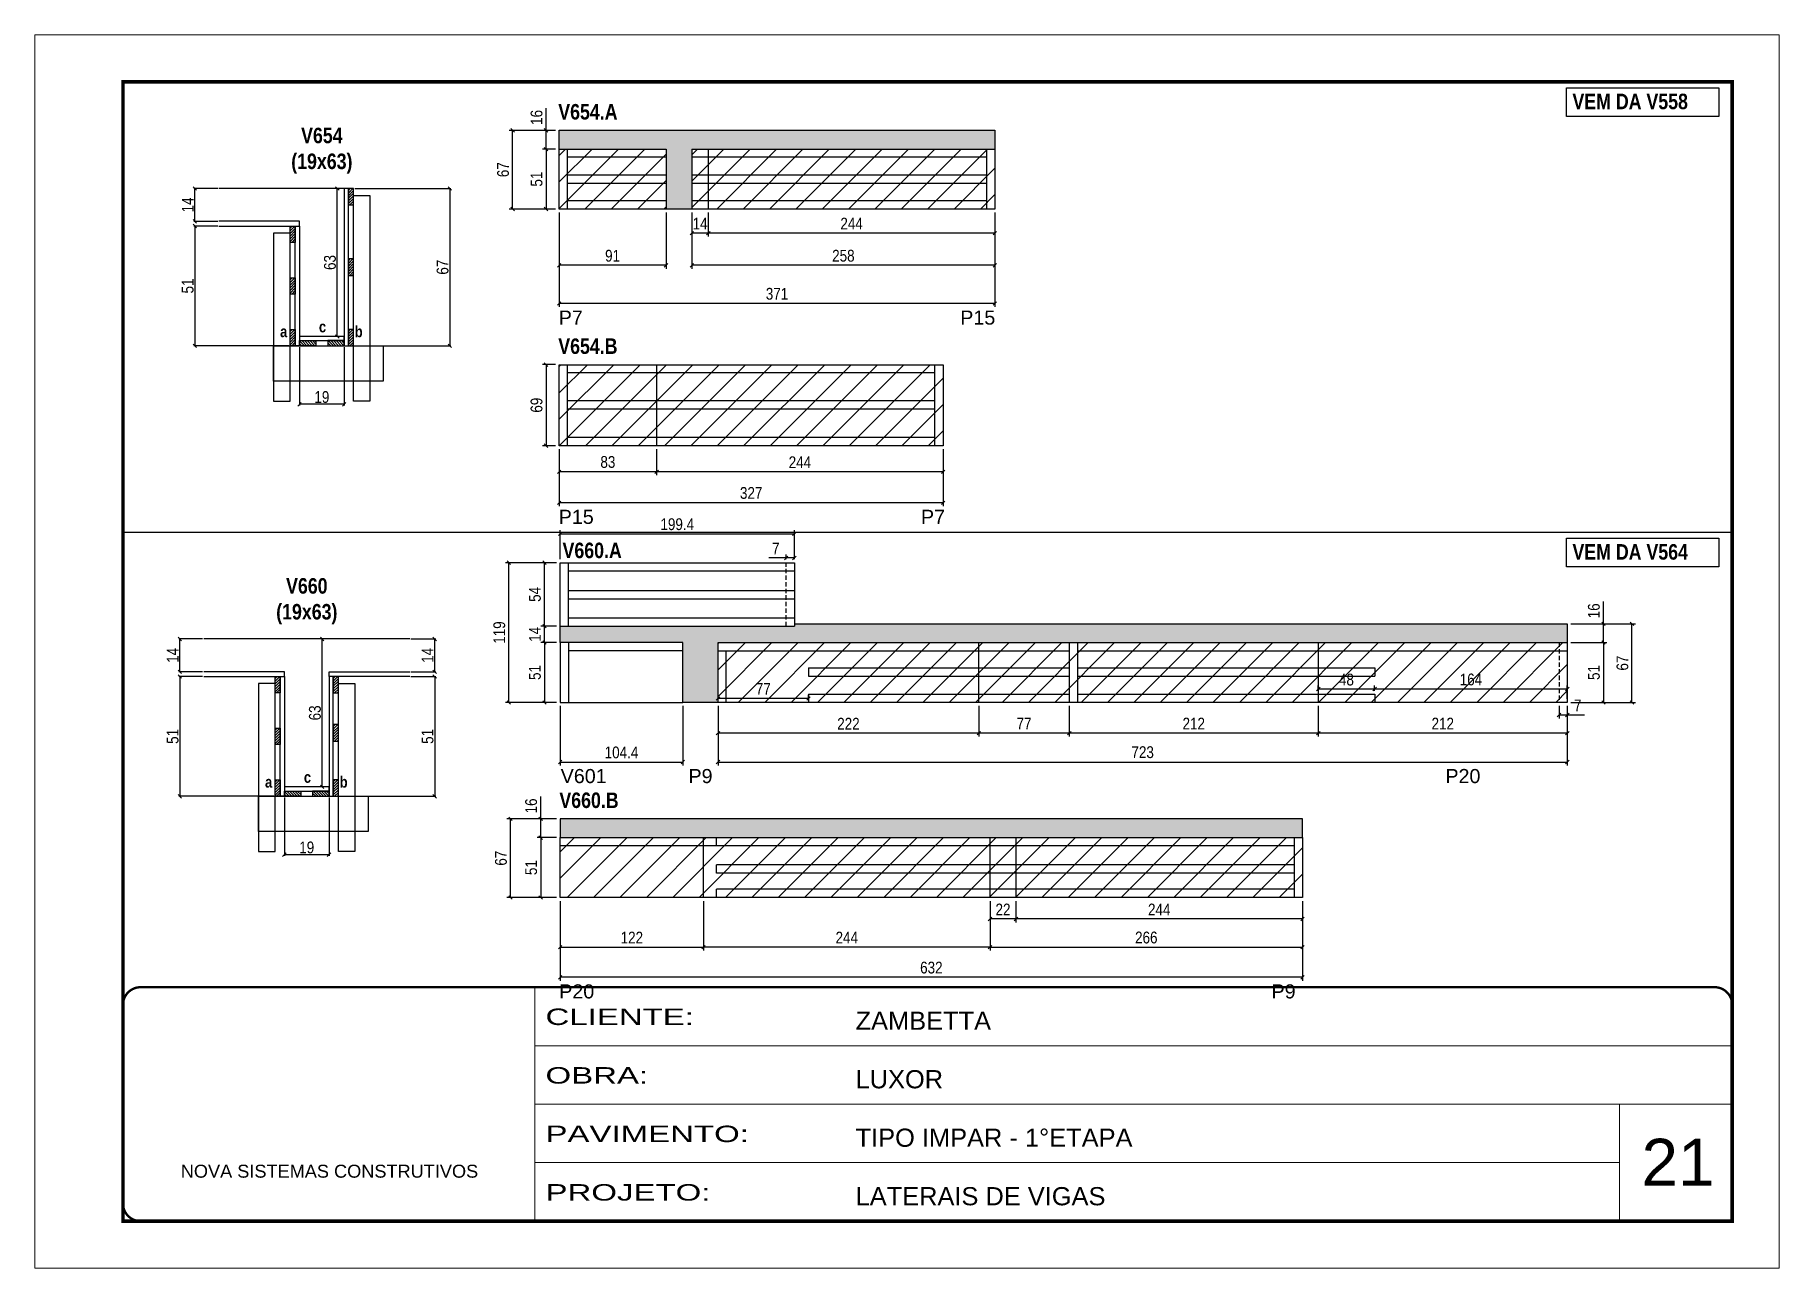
# Model space of a CAD drawing. Extents: x 3309 to 9563, y -2522 to 14608.
# Drawn here: x 3309 to 4794, y 7815 to 8865 of the extents above; entities that cross this region are included whole.
import ezdxf

# ---------------------------------------------------------------- set-up
doc = ezdxf.new("R2010")
doc.units = 0
doc.header["$PDMODE"] = 35
doc.header["$PDSIZE"] = -10
for name, pattern in [('CONTINUO', [0]), ('DASHED', [0.75, 0.5, -0.25]), ('HIDDEN', [0.375, 0.25, -0.125])]:
    doc.linetypes.add(name, pattern=pattern)
for name, color, linetype in [('5', 5, 'Continuous'), ('COTA', 241, 'Continuous'), ('detalhes', 4, 'Continuous'), ('NOMENCLATURA', 7, 'Continuous'), ('Painéis', 200, 'Continuous'), ('SARR_2.2x7', 40, 'Continuous'), ('SARR_3.5x7', 81, 'Continuous')]:
    doc.layers.add(name, color=color, linetype=linetype)
for name, color, linetype, lineweight in [('CARIMBO', 255, 'Continuous', 9), ('CONCRETO', 251, 'Continuous', 25), ('Folhas', 255, 'Continuous', 9), ('Hachura', 251, 'Continuous', 9), ('SARRAFO DE PRESSAO', 251, 'DASHED', 9)]:
    doc.layers.add(name, color=color, linetype=linetype, lineweight=lineweight)
doc.styles.add('ARIAL', font='arial.ttf')
doc.styles.add('COTA TECNICA', font='techl___.ttf', dxfattribs={"height": 10})
doc.styles.add('COTA TECNICA 2X', font='techl___.ttf', dxfattribs={"height": 10})
doc.styles.get("Standard").update_dxf_attribs({"font": 'arial.ttf'})
doc.styles.add('TECNICA', font='techb___.ttf', dxfattribs={"height": 10})
doc.styles.add('Tecnologia', font='')
doc.styles.get('Tecnologia').set_extended_font_data('Forgotten Futurist')
doc.dimstyles.new('PAINEL', dxfattribs={"dimtxt": 10, "dimasz": 3, "dimexe": 3, "dimexo": 3, "dimgap": 3, "dimtad": 1, "dimdec": 1, "dimzin": 12, "dimdsep": 46, "dimtxsty": 'COTA TECNICA', "dimblk1": 'OBLIQUE', "dimblk2": 'OBLIQUE', "dimsah": 1, "dimcen": 0.9, "dimclrd": 4, "dimclre": 4, "dimclrt": 240, "dimadec": 1, "dimazin": 3, "dimtfac": 1, "dimtdec": 1, "dimtmove": 0, "dimatfit": 3, "dimfxl": 1, "dimtolj": 1, "dimtzin": 12, "dimarcsym": 0})
doc.dimstyles.new('SECAO', dxfattribs={"dimscale": 0.333333, "dimtxt": 5, "dimasz": 9, "dimexe": 3, "dimexo": 3, "dimgap": 3, "dimtad": 1, "dimdec": 1, "dimlfac": 0.5, "dimzin": 12, "dimdsep": 46, "dimtxsty": 'COTA TECNICA 2X', "dimblk1": 'OBLIQUE', "dimblk2": 'OBLIQUE', "dimsah": 1, "dimcen": 0.9, "dimclrd": 4, "dimclre": 4, "dimclrt": 240, "dimadec": 1, "dimazin": 3, "dimtfac": 1, "dimtdec": 1, "dimtmove": 0, "dimatfit": 3, "dimfxl": 1, "dimtolj": 1, "dimtzin": 12, "dimarcsym": 0})
pattern_1 = [(135, (36757.3863, -115295.423), (-1.122532015, -1.122532015), [])]
pattern_2 = [(45, (-119998.322, -24916.792), (-1.122532015, 1.122532015), [])]
pattern_3 = [(45, (-119998.322, -25004.792), (-1.122532015, 1.122532015), [])]
pattern_4 = [(135, (36770.1903, -114911.928), (-1.122532015, -1.122532015), [])]
pattern_5 = [(45, (-119985.518, -24621.297), (-1.122532015, 1.122532015), [])]

msp = doc.modelspace()

# ---------------------------------------------------------------- texts
at = {"layer": '5', "linetype": 'Continuous'}
for s, rotation, p in [('P7', 0.00004, (3755.35, 8618.29)), ('P15', 359.99996, (4097.19, 8618.29)), ('P15', 0.00004, (3755.35, 8448.64)), ('P7', 359.99996, (4063.76, 8448.64)), ('V601', 359.99996, (3757.02, 8227.94)), ('P9', 359.99996, (3865.82, 8227.94)), ('P20', 359.99996, (4510.25, 8227.94)), ('P20', 359.99996, (3755.77, 8044.59)), ('P9', 359.99996, (4362.21, 8044.59))]:
    msp.add_text(s, height=12, rotation=rotation, dxfattribs=at).set_placement(p)
at = {"layer": 'CARIMBO', "style": 'ARIAL'}
msp.add_text('21', height=40, dxfattribs=at).set_placement((4677.23, 7885.13))
at = {"layer": 'detalhes', "style": 'TECNICA'}
for s, p in [('a', (3518.13, 8607.6)), ('c', (3551.2, 8611.71)), ('b', (3581.69, 8607.59)), ('a', (3505.33, 8224.11)), ('c', (3538.39, 8228.22)), ('b', (3568.89, 8224.1))]:
    msp.add_text(s, height=9.6, dxfattribs=at).set_placement(p)
at = {"layer": 'NOMENCLATURA', "style": 'TECNICA'}
for s, p in [('V654.A', (3754.98, 8792.91)), ('VEM DA V558', (4618.43, 8801.69)), ('V654.B', (3754.98, 8593.36)), ('V660.A', (3758.61, 8419.46)), ('VEM DA V564', (4618.43, 8418.2)), ('V660.B', (3755.92, 8206.73))]:
    msp.add_text(s, height=13.2, dxfattribs=at).set_placement(p)
at = {"layer": 'NOMENCLATURA', "char_height": 13.2, "attachment_point": 2, "style": 'TECNICA'}
for s, insert in [('V654\\P(19x63)', (3553.68, 8785.94)), ('V660\\P(19x63)', (3540.88, 8402.44))]:
    msp.add_mtext_dynamic_manual_height_columns(s, width=300.2766, gutter_width=1, heights=[0], dxfattribs=dict(at, insert=insert))

# ---------------------------------------------------------------- blocks, each defined once
blk = doc.blocks.new('9999999999')
at = {"color": 30, "linetype": 'CONTINUO'}
for p, q in [((98564.6, 34230.2), (98564.6, 34429.4)), ((98564.6, 34379.6), (99584, 34379.6)), ((98564.6, 34329.8), (99488, 34329.8)), ((99584, 34329.8), (99488, 34329.8)), ((99488, 34329.8), (99488, 34230.2)), ((98564.6, 34280), (99488, 34280))]:
    blk.add_line(p, q, dxfattribs=at)
at = {"color": 30, "linetype": 'CONTINUO', "const_width": 2}
blk.add_lwpolyline([(99584, 34230.2), (99584, 34414.4, 0.414214), (99569, 34429.4), (98229, 34429.4, 0.414214), (98214, 34414.4), (98214, 34245.2, 0.414214), (98229, 34230.2), (99584, 34230.2)], format="xyb", dxfattribs=at)
at = {"layer": 'Folhas'}
blk.add_lwpolyline([(98139, 34190.2), (99624, 34190.2), (99624, 35240.2), (98139, 35240.2)], close=True, dxfattribs=at)
at = {"layer": 'Folhas', "color": 30, "const_width": 3}
blk.add_lwpolyline([(98214, 34230.2), (99584, 34230.2), (99584, 35200.2), (98214, 35200.2)], close=True, dxfattribs=at)
at = {"color": 7, "linetype": 'Continuous', "ltscale": 5, "style": 'ARIAL'}
for s, height, p in [('ZAMBETTA', 15.48, (98837.7, 34393.1)), ('LUXOR', 15.48, (98837.7, 34343.3)), ('TIPO IMPAR - 1°ETAPA', 15.483, (98837.7, 34293.5)), ('NOVA SISTEMAS CONSTRUTIVOS', 11.059, (98263.2, 34267.2)), ('LATERAIS DE VIGAS', 15.483, (98837.7, 34243.7))]:
    blk.add_text(s, height=height, dxfattribs=at).set_placement(p)
at = {"layer": 'Folhas', "color": 7, "style": 'Tecnologia', "width": 1.5}
for s, p in [('CLIENTE:', (98573.7, 34397.2)), ('OBRA:', (98573.7, 34347.3)), ('PAVIMENTO:', (98573.7, 34297.5)), ('PROJETO:', (98573.7, 34247.7))]:
    blk.add_text(s, height=14, dxfattribs=at).set_placement(p)
blk = doc.blocks.new('_Oblique')
at = {"color": 0, "linetype": 'ByBlock', "lineweight": -2}
blk.add_line((-0.5, -0.5), (0.5, 0.5), dxfattribs=at)
blk = doc.blocks.new('*D2589')
at = {"layer": 'COTA', "color": 4, "lineweight": -2, "transparency": 16777216}
for p, q in [((3755.7, 8713.7), (3755.7, 8633.3)), ((4126.7, 8713.7), (4126.7, 8633.3)), ((4126.7, 8636.3), (3755.7, 8636.3))]:
    blk.add_line(p, q, dxfattribs=at)
at = {"layer": 'Defpoints', "color": 0, "transparency": 16777216}
for p in [(3755.7, 8716.7), (4126.7, 8716.7), (3755.7, 8636.3)]:
    blk.add_point(p, dxfattribs=at)
at = {"layer": 'COTA', "color": 4, "lineweight": -2, "transparency": 16777216, "xscale": 3, "yscale": 3, "zscale": 3, "rotation": 180}
blk.add_blockref('_Oblique', (3755.7, 8636.3), dxfattribs=at)
at = {"layer": 'COTA', "color": 4, "lineweight": -2, "transparency": 16777216, "xscale": 3, "yscale": 3, "zscale": 3}
blk.add_blockref('_Oblique', (4126.7, 8636.3), dxfattribs=at)
at = {"layer": 'COTA', "color": 240, "transparency": 16777216, "insert": (3941.2, 8644.5), "char_height": 10, "attachment_point": 5, "style": 'COTA TECNICA'}
blk.add_mtext('\\A1;371', dxfattribs=at)
blk = doc.blocks.new('*D2590')
at = {"layer": 'COTA', "color": 4, "lineweight": -2, "transparency": 16777216}
for p, q in [((3868.7, 8713.7), (3868.7, 8665.8)), ((4126.7, 8713.7), (4126.7, 8665.8)), ((4126.7, 8668.8), (3868.7, 8668.8))]:
    blk.add_line(p, q, dxfattribs=at)
at = {"layer": 'Defpoints', "color": 0, "transparency": 16777216}
for p in [(3868.7, 8716.7), (4126.7, 8716.7), (3868.7, 8668.8)]:
    blk.add_point(p, dxfattribs=at)
at = {"layer": 'COTA', "color": 4, "lineweight": -2, "transparency": 16777216, "xscale": 3, "yscale": 3, "zscale": 3, "rotation": 180}
blk.add_blockref('_Oblique', (3868.7, 8668.8), dxfattribs=at)
at = {"layer": 'COTA', "color": 4, "lineweight": -2, "transparency": 16777216, "xscale": 3, "yscale": 3, "zscale": 3}
blk.add_blockref('_Oblique', (4126.7, 8668.8), dxfattribs=at)
at = {"layer": 'COTA', "color": 240, "transparency": 16777216, "insert": (3997.7, 8676.9), "char_height": 10, "attachment_point": 5, "style": 'COTA TECNICA'}
blk.add_mtext('\\A1;258', dxfattribs=at)
blk = doc.blocks.new('*D2591')
at = {"layer": 'COTA', "color": 4, "lineweight": -2, "transparency": 16777216}
for p, q in [((3755.7, 8713.7), (3755.7, 8665.8)), ((3846.7, 8713.7), (3846.7, 8665.8)), ((3846.7, 8668.8), (3755.7, 8668.8))]:
    blk.add_line(p, q, dxfattribs=at)
at = {"layer": 'Defpoints', "color": 0, "transparency": 16777216}
for p in [(3755.7, 8716.7), (3846.7, 8716.7), (3755.7, 8668.8)]:
    blk.add_point(p, dxfattribs=at)
at = {"layer": 'COTA', "color": 4, "lineweight": -2, "transparency": 16777216, "xscale": 3, "yscale": 3, "zscale": 3, "rotation": 180}
blk.add_blockref('_Oblique', (3755.7, 8668.8), dxfattribs=at)
at = {"layer": 'COTA', "color": 4, "lineweight": -2, "transparency": 16777216, "xscale": 3, "yscale": 3, "zscale": 3}
blk.add_blockref('_Oblique', (3846.7, 8668.8), dxfattribs=at)
at = {"layer": 'COTA', "color": 240, "transparency": 16777216, "insert": (3801.2, 8676.9), "char_height": 10, "attachment_point": 5, "style": 'COTA TECNICA'}
blk.add_mtext('\\A1;91', dxfattribs=at)
blk = doc.blocks.new('*D2592')
at = {"layer": 'COTA', "color": 4, "lineweight": -2, "transparency": 16777216}
for p, q in [((3752.7, 8767.7), (3741.6, 8767.7)), ((3744.6, 8767.7), (3744.6, 8716.7)), ((3752.7, 8716.7), (3741.6, 8716.7))]:
    blk.add_line(p, q, dxfattribs=at)
at = {"layer": 'Defpoints', "color": 0, "transparency": 16777216}
for p in [(3755.7, 8767.7), (3744.6, 8716.7), (3755.7, 8716.7)]:
    blk.add_point(p, dxfattribs=at)
at = {"layer": 'COTA', "color": 4, "lineweight": -2, "transparency": 16777216, "xscale": 3, "yscale": 3, "zscale": 3}
for p, rotation in [((3744.6, 8767.7), 90), ((3744.6, 8716.7), 270)]:
    blk.add_blockref('_Oblique', p, dxfattribs=dict(at, rotation=rotation))
at = {"layer": 'COTA', "color": 240, "transparency": 16777216, "insert": (3736.5, 8742.2), "char_height": 10, "attachment_point": 5, "rotation": 90, "style": 'COTA TECNICA'}
blk.add_mtext('\\A1;51', dxfattribs=at)
blk = doc.blocks.new('*D2593')
at = {"layer": 'COTA', "color": 4, "lineweight": -2, "transparency": 16777216}
for p, q in [((3755.7, 8512.2), (3755.7, 8463.6)), ((4082.7, 8512.2), (4082.7, 8463.6)), ((4082.7, 8466.6), (3755.7, 8466.6))]:
    blk.add_line(p, q, dxfattribs=at)
at = {"layer": 'Defpoints', "color": 0, "transparency": 16777216}
for p in [(3755.7, 8515.2), (4082.7, 8515.2), (3755.7, 8466.6)]:
    blk.add_point(p, dxfattribs=at)
at = {"layer": 'COTA', "color": 4, "lineweight": -2, "transparency": 16777216, "xscale": 3, "yscale": 3, "zscale": 3, "rotation": 180}
blk.add_blockref('_Oblique', (3755.7, 8466.6), dxfattribs=at)
at = {"layer": 'COTA', "color": 4, "lineweight": -2, "transparency": 16777216, "xscale": 3, "yscale": 3, "zscale": 3}
blk.add_blockref('_Oblique', (4082.7, 8466.6), dxfattribs=at)
at = {"layer": 'COTA', "color": 240, "transparency": 16777216, "insert": (3919.2, 8474.9), "char_height": 10, "attachment_point": 5, "style": 'COTA TECNICA'}
blk.add_mtext('\\A1;327', dxfattribs=at)
blk = doc.blocks.new('*D2594')
at = {"layer": 'COTA', "color": 4, "lineweight": -2, "transparency": 16777216}
for p, q in [((3838.7, 8512.2), (3838.7, 8490)), ((4082.7, 8512.2), (4082.7, 8490)), ((4082.7, 8493), (3838.7, 8493))]:
    blk.add_line(p, q, dxfattribs=at)
at = {"layer": 'Defpoints', "color": 0, "transparency": 16777216}
for p in [(3838.7, 8515.2), (4082.7, 8515.2), (3838.7, 8493)]:
    blk.add_point(p, dxfattribs=at)
at = {"layer": 'COTA', "color": 4, "lineweight": -2, "transparency": 16777216, "xscale": 3, "yscale": 3, "zscale": 3, "rotation": 180}
blk.add_blockref('_Oblique', (3838.7, 8493), dxfattribs=at)
at = {"layer": 'COTA', "color": 4, "lineweight": -2, "transparency": 16777216, "xscale": 3, "yscale": 3, "zscale": 3}
blk.add_blockref('_Oblique', (4082.7, 8493), dxfattribs=at)
at = {"layer": 'COTA', "color": 240, "transparency": 16777216, "insert": (3960.7, 8501.1), "char_height": 10, "attachment_point": 5, "style": 'COTA TECNICA'}
blk.add_mtext('\\A1;244', dxfattribs=at)
blk = doc.blocks.new('*D2595')
at = {"layer": 'COTA', "color": 4, "lineweight": -2, "transparency": 16777216}
for p, q in [((3755.7, 8512.2), (3755.7, 8490)), ((3838.7, 8512.2), (3838.7, 8490)), ((3838.7, 8493), (3755.7, 8493))]:
    blk.add_line(p, q, dxfattribs=at)
at = {"layer": 'Defpoints', "color": 0, "transparency": 16777216}
for p in [(3755.7, 8515.2), (3838.7, 8515.2), (3755.7, 8493)]:
    blk.add_point(p, dxfattribs=at)
at = {"layer": 'COTA', "color": 4, "lineweight": -2, "transparency": 16777216, "xscale": 3, "yscale": 3, "zscale": 3, "rotation": 180}
blk.add_blockref('_Oblique', (3755.7, 8493), dxfattribs=at)
at = {"layer": 'COTA', "color": 4, "lineweight": -2, "transparency": 16777216, "xscale": 3, "yscale": 3, "zscale": 3}
blk.add_blockref('_Oblique', (3838.7, 8493), dxfattribs=at)
at = {"layer": 'COTA', "color": 240, "transparency": 16777216, "insert": (3797.2, 8501.3), "char_height": 10, "attachment_point": 5, "style": 'COTA TECNICA'}
blk.add_mtext('\\A1;83', dxfattribs=at)
blk = doc.blocks.new('*D2596')
at = {"layer": 'COTA', "color": 4, "lineweight": -2, "transparency": 16777216}
for p, q in [((3752.7, 8584.2), (3741.6, 8584.2)), ((3744.6, 8584.2), (3744.6, 8515.2)), ((3752.7, 8515.2), (3741.6, 8515.2))]:
    blk.add_line(p, q, dxfattribs=at)
at = {"layer": 'Defpoints', "color": 0, "transparency": 16777216}
for p in [(3755.7, 8584.2), (3744.6, 8515.2), (3755.7, 8515.2)]:
    blk.add_point(p, dxfattribs=at)
at = {"layer": 'COTA', "color": 4, "lineweight": -2, "transparency": 16777216, "xscale": 3, "yscale": 3, "zscale": 3}
for p, rotation in [((3744.6, 8584.2), 90), ((3744.6, 8515.2), 270)]:
    blk.add_blockref('_Oblique', p, dxfattribs=dict(at, rotation=rotation))
at = {"layer": 'COTA', "color": 240, "transparency": 16777216, "insert": (3736.5, 8549.7), "char_height": 10, "attachment_point": 5, "rotation": 90, "style": 'COTA TECNICA'}
blk.add_mtext('\\A1;69', dxfattribs=at)
blk = doc.blocks.new('*D2597')
at = {"layer": 'COTA', "color": 4, "lineweight": -2, "transparency": 16777216}
for p, q in [((3744.6, 8783.7), (3744.6, 8802.7)), ((3752.7, 8783.7), (3741.6, 8783.7)), ((3744.6, 8767.7), (3744.6, 8783.7)), ((3752.7, 8767.7), (3741.6, 8767.7))]:
    blk.add_line(p, q, dxfattribs=at)
at = {"layer": 'Defpoints', "color": 0, "transparency": 16777216}
for p in [(3744.6, 8783.7), (3755.7, 8783.7), (3755.7, 8767.7)]:
    blk.add_point(p, dxfattribs=at)
at = {"layer": 'COTA', "color": 4, "lineweight": -2, "transparency": 16777216, "xscale": 3, "yscale": 3, "zscale": 3}
for p, rotation in [((3744.6, 8783.7), 90), ((3744.6, 8767.7), 270)]:
    blk.add_blockref('_Oblique', p, dxfattribs=dict(at, rotation=rotation))
at = {"layer": 'COTA', "color": 240, "transparency": 16777216, "insert": (3736.5, 8794.7), "char_height": 10, "attachment_point": 5, "rotation": 90, "style": 'COTA TECNICA'}
blk.add_mtext('\\A1;16', dxfattribs=at)
blk = doc.blocks.new('*D2598')
at = {"layer": 'COTA', "color": 4, "lineweight": -2, "transparency": 16777216}
for p, q in [((3752.7, 8783.7), (3713.1, 8783.7)), ((3716.1, 8716.7), (3716.1, 8783.7)), ((3752.7, 8716.7), (3713.1, 8716.7))]:
    blk.add_line(p, q, dxfattribs=at)
at = {"layer": 'Defpoints', "color": 0, "transparency": 16777216}
for p in [(3716.1, 8783.7), (3755.7, 8783.7), (3755.7, 8716.7)]:
    blk.add_point(p, dxfattribs=at)
at = {"layer": 'COTA', "color": 4, "lineweight": -2, "transparency": 16777216, "xscale": 3, "yscale": 3, "zscale": 3}
for p, rotation in [((3716.1, 8783.7), 90), ((3716.1, 8716.7), 270)]:
    blk.add_blockref('_Oblique', p, dxfattribs=dict(at, rotation=rotation))
at = {"layer": 'COTA', "color": 240, "transparency": 16777216, "insert": (3708, 8750.2), "char_height": 10, "attachment_point": 5, "rotation": 90, "style": 'COTA TECNICA'}
blk.add_mtext('\\A1;67', dxfattribs=at)
blk = doc.blocks.new('*D2599')
at = {"layer": 'COTA', "color": 4, "lineweight": -2, "transparency": 16777216}
for p, q in [((3882.7, 8713.7), (3882.7, 8693.2)), ((4126.7, 8713.7), (4126.7, 8693.2)), ((4126.7, 8696.2), (3882.7, 8696.2))]:
    blk.add_line(p, q, dxfattribs=at)
at = {"layer": 'Defpoints', "color": 0, "transparency": 16777216}
for p in [(3882.7, 8716.7), (4126.7, 8716.7), (3882.7, 8696.2)]:
    blk.add_point(p, dxfattribs=at)
at = {"layer": 'COTA', "color": 4, "lineweight": -2, "transparency": 16777216, "xscale": 3, "yscale": 3, "zscale": 3, "rotation": 180}
blk.add_blockref('_Oblique', (3882.7, 8696.2), dxfattribs=at)
at = {"layer": 'COTA', "color": 4, "lineweight": -2, "transparency": 16777216, "xscale": 3, "yscale": 3, "zscale": 3}
blk.add_blockref('_Oblique', (4126.7, 8696.2), dxfattribs=at)
at = {"layer": 'COTA', "color": 240, "transparency": 16777216, "insert": (4004.7, 8704.3), "char_height": 10, "attachment_point": 5, "style": 'COTA TECNICA'}
blk.add_mtext('\\A1;244', dxfattribs=at)
blk = doc.blocks.new('*D2600')
at = {"layer": 'COTA', "color": 4, "lineweight": -2, "transparency": 16777216}
for p, q in [((3868.7, 8713.7), (3868.7, 8693.2)), ((3882.7, 8713.7), (3882.7, 8693.2)), ((3882.7, 8696.2), (3868.7, 8696.2))]:
    blk.add_line(p, q, dxfattribs=at)
at = {"layer": 'Defpoints', "color": 0, "transparency": 16777216}
for p in [(3868.7, 8716.7), (3882.7, 8716.7), (3868.7, 8696.2)]:
    blk.add_point(p, dxfattribs=at)
at = {"layer": 'COTA', "color": 4, "lineweight": -2, "transparency": 16777216, "xscale": 3, "yscale": 3, "zscale": 3, "rotation": 180}
blk.add_blockref('_Oblique', (3868.7, 8696.2), dxfattribs=at)
at = {"layer": 'COTA', "color": 4, "lineweight": -2, "transparency": 16777216, "xscale": 3, "yscale": 3, "zscale": 3}
blk.add_blockref('_Oblique', (3882.7, 8696.2), dxfattribs=at)
at = {"layer": 'COTA', "color": 240, "transparency": 16777216, "insert": (3875.7, 8704.3), "char_height": 10, "attachment_point": 5, "style": 'COTA TECNICA'}
blk.add_mtext('\\A1;14', dxfattribs=at)
blk = doc.blocks.new('*D2584')
at = {"layer": 'COTA', "color": 4, "lineweight": -2, "transparency": 16777216}
for p, q in [((3521.8, 8215.7), (3521.8, 8166)), ((3559.8, 8215.7), (3559.8, 8166)), ((3559.8, 8167), (3521.8, 8167))]:
    blk.add_line(p, q, dxfattribs=at)
at = {"layer": 'Defpoints', "color": 0, "transparency": 16777216}
for p in [(3521.8, 8216.7), (3559.8, 8216.7), (3521.8, 8167)]:
    blk.add_point(p, dxfattribs=at)
at = {"layer": 'COTA', "color": 4, "lineweight": -2, "transparency": 16777216, "xscale": 3, "yscale": 3, "zscale": 3, "rotation": 180}
blk.add_blockref('_Oblique', (3521.8, 8167), dxfattribs=at)
at = {"layer": 'COTA', "color": 4, "lineweight": -2, "transparency": 16777216, "xscale": 3, "yscale": 3, "zscale": 3}
blk.add_blockref('_Oblique', (3559.8, 8167), dxfattribs=at)
at = {"layer": 'COTA', "color": 240, "transparency": 16777216, "insert": (3540.8, 8173.1), "char_height": 10, "attachment_point": 5, "style": 'COTA TECNICA 2X'}
blk.add_mtext('\\A1;19', dxfattribs=at)
blk = doc.blocks.new('*D2585')
at = {"layer": 'COTA', "color": 4, "lineweight": -2, "transparency": 16777216}
for p, q in [((3452.1, 8318.7), (3431.8, 8318.7)), ((3432.8, 8318.7), (3432.8, 8216.7)), ((3512.8, 8216.7), (3431.8, 8216.7))]:
    blk.add_line(p, q, dxfattribs=at)
at = {"layer": 'Defpoints', "color": 0, "transparency": 16777216}
for p in [(3453.1, 8318.7), (3432.8, 8216.7), (3513.8, 8216.7, 0)]:
    blk.add_point(p, dxfattribs=at)
at = {"layer": 'COTA', "color": 4, "lineweight": -2, "transparency": 16777216, "xscale": 3, "yscale": 3, "zscale": 3}
for p, rotation in [((3432.8, 8318.7), 90), ((3432.8, 8216.7), 270)]:
    blk.add_blockref('_Oblique', p, dxfattribs=dict(at, rotation=rotation))
at = {"layer": 'COTA', "color": 240, "transparency": 16777216, "insert": (3426.7, 8267.7), "char_height": 10, "attachment_point": 5, "rotation": 90, "style": 'COTA TECNICA 2X'}
blk.add_mtext('\\A1;51', dxfattribs=at)
blk = doc.blocks.new('*D2586')
at = {"layer": 'COTA', "color": 4, "lineweight": -2, "transparency": 16777216}
for p, q in [((3629.5, 8318.7), (3650.8, 8318.7)), ((3649.8, 8318.7), (3649.8, 8216.7)), ((3568.8, 8216.7), (3650.8, 8216.7))]:
    blk.add_line(p, q, dxfattribs=at)
at = {"layer": 'Defpoints', "color": 0, "transparency": 16777216}
for p in [(3628.5, 8318.7), (3567.8, 8216.7, 0), (3649.8, 8216.7)]:
    blk.add_point(p, dxfattribs=at)
at = {"layer": 'COTA', "color": 4, "lineweight": -2, "transparency": 16777216, "xscale": 3, "yscale": 3, "zscale": 3}
for p, rotation in [((3649.8, 8318.7), 90), ((3649.8, 8216.7), 270)]:
    blk.add_blockref('_Oblique', p, dxfattribs=dict(at, rotation=rotation))
at = {"layer": 'COTA', "color": 240, "transparency": 16777216, "insert": (3643.7, 8267.7), "char_height": 10, "attachment_point": 5, "rotation": 90, "style": 'COTA TECNICA 2X'}
blk.add_mtext('\\A1;51', dxfattribs=at)
blk = doc.blocks.new('*D2587')
at = {"layer": 'COTA', "color": 4, "lineweight": -2, "transparency": 16777216}
for p, q in [((3558.8, 8350.7), (3553, 8350.7)), ((3554, 8224.7), (3554, 8350.7)), ((3558.8, 8224.7), (3553, 8224.7))]:
    blk.add_line(p, q, dxfattribs=at)
at = {"layer": 'Defpoints', "color": 0, "transparency": 16777216}
for p in [(3554, 8350.7), (3559.8, 8350.7), (3559.8, 8224.7)]:
    blk.add_point(p, dxfattribs=at)
at = {"layer": 'COTA', "color": 4, "lineweight": -2, "transparency": 16777216, "xscale": 3, "yscale": 3, "zscale": 3}
for p, rotation in [((3554, 8350.7), 90), ((3554, 8224.7), 270)]:
    blk.add_blockref('_Oblique', p, dxfattribs=dict(at, rotation=rotation))
at = {"layer": 'COTA', "color": 240, "transparency": 16777216, "insert": (3547.8, 8287.7), "char_height": 10, "attachment_point": 5, "rotation": 90, "style": 'COTA TECNICA 2X'}
blk.add_mtext('\\A1;63', dxfattribs=at)
blk = doc.blocks.new('*D2588')
at = {"layer": 'COTA', "color": 4, "lineweight": -2, "transparency": 16777216}
for p, q in [((3629.5, 8350.7), (3650.8, 8350.7)), ((3649.8, 8322.7), (3649.8, 8350.7)), ((3629.5, 8322.7), (3650.8, 8322.7))]:
    blk.add_line(p, q, dxfattribs=at)
at = {"layer": 'Defpoints', "color": 0, "transparency": 16777216}
for p in [(3628.5, 8350.7), (3649.8, 8350.7), (3628.5, 8322.7)]:
    blk.add_point(p, dxfattribs=at)
at = {"layer": 'COTA', "color": 4, "lineweight": -2, "transparency": 16777216, "xscale": 3, "yscale": 3, "zscale": 3}
for p, rotation in [((3649.8, 8350.7), 90), ((3649.8, 8322.7), 270)]:
    blk.add_blockref('_Oblique', p, dxfattribs=dict(at, rotation=rotation))
at = {"layer": 'COTA', "color": 240, "transparency": 16777216, "insert": (3643.7, 8336.7), "char_height": 10, "attachment_point": 5, "rotation": 90, "style": 'COTA TECNICA 2X'}
blk.add_mtext('\\A1;14', dxfattribs=at)
blk = doc.blocks.new('*D2608')
at = {"layer": 'COTA', "color": 4, "lineweight": -2, "transparency": 16777216}
for p, q in [((3452.1, 8350.7), (3431.8, 8350.7)), ((3432.8, 8322.7), (3432.8, 8350.7)), ((3452.1, 8322.7), (3431.8, 8322.7))]:
    blk.add_line(p, q, dxfattribs=at)
at = {"layer": 'Defpoints', "color": 0, "transparency": 16777216}
for p in [(3432.8, 8350.7), (3453.1, 8350.7), (3453.1, 8322.7)]:
    blk.add_point(p, dxfattribs=at)
at = {"layer": 'COTA', "color": 4, "lineweight": -2, "transparency": 16777216, "xscale": 3, "yscale": 3, "zscale": 3}
for p, rotation in [((3432.8, 8350.7), 90), ((3432.8, 8322.7), 270)]:
    blk.add_blockref('_Oblique', p, dxfattribs=dict(at, rotation=rotation))
at = {"layer": 'COTA', "color": 240, "transparency": 16777216, "insert": (3426.7, 8336.7), "char_height": 10, "attachment_point": 5, "rotation": 90, "style": 'COTA TECNICA 2X'}
blk.add_mtext('\\A1;14', dxfattribs=at)
blk = doc.blocks.new('*D2609')
at = {"layer": 'COTA', "color": 4, "lineweight": -2, "transparency": 16777216}
for p, q in [((3756.6, 8127.5), (3756.6, 8059.6)), ((4388.6, 8127.5), (4388.6, 8059.6)), ((4388.6, 8062.6), (3756.6, 8062.6))]:
    blk.add_line(p, q, dxfattribs=at)
at = {"layer": 'Defpoints', "color": 0, "transparency": 16777216}
for p in [(3756.6, 8130.5), (4388.6, 8130.5), (3756.6, 8062.6)]:
    blk.add_point(p, dxfattribs=at)
at = {"layer": 'COTA', "color": 4, "lineweight": -2, "transparency": 16777216, "xscale": 3, "yscale": 3, "zscale": 3, "rotation": 180}
blk.add_blockref('_Oblique', (3756.6, 8062.6), dxfattribs=at)
at = {"layer": 'COTA', "color": 4, "lineweight": -2, "transparency": 16777216, "xscale": 3, "yscale": 3, "zscale": 3}
blk.add_blockref('_Oblique', (4388.6, 8062.6), dxfattribs=at)
at = {"layer": 'COTA', "color": 240, "transparency": 16777216, "insert": (4072.6, 8070.8), "char_height": 10, "attachment_point": 5, "style": 'COTA TECNICA'}
blk.add_mtext('\\A1;632', dxfattribs=at)
blk = doc.blocks.new('*D2601')
at = {"layer": 'COTA', "color": 4, "lineweight": -2, "transparency": 16777216}
for p, q in [((4144.6, 8127.5), (4144.6, 8109.3)), ((4388.6, 8127.5), (4388.6, 8109.3)), ((4388.6, 8112.3), (4144.6, 8112.3))]:
    blk.add_line(p, q, dxfattribs=at)
at = {"layer": 'Defpoints', "color": 0, "transparency": 16777216}
for p in [(4144.6, 8130.5), (4388.6, 8130.5), (4144.6, 8112.3)]:
    blk.add_point(p, dxfattribs=at)
at = {"layer": 'COTA', "color": 4, "lineweight": -2, "transparency": 16777216, "xscale": 3, "yscale": 3, "zscale": 3, "rotation": 180}
blk.add_blockref('_Oblique', (4144.6, 8112.3), dxfattribs=at)
at = {"layer": 'COTA', "color": 4, "lineweight": -2, "transparency": 16777216, "xscale": 3, "yscale": 3, "zscale": 3}
blk.add_blockref('_Oblique', (4388.6, 8112.3), dxfattribs=at)
at = {"layer": 'COTA', "color": 240, "transparency": 16777216, "insert": (4266.6, 8120.3), "char_height": 10, "attachment_point": 5, "style": 'COTA TECNICA'}
blk.add_mtext('\\A1;244', dxfattribs=at)
blk = doc.blocks.new('*D2583')
at = {"layer": 'COTA', "color": 4, "lineweight": -2, "transparency": 16777216}
for p, q in [((3878.6, 8127.5), (3878.6, 8085.3)), ((4122.6, 8127.5), (4122.6, 8085.3)), ((4122.6, 8088.3), (3878.6, 8088.3))]:
    blk.add_line(p, q, dxfattribs=at)
at = {"layer": 'Defpoints', "color": 0, "transparency": 16777216}
for p in [(3878.6, 8130.5), (4122.6, 8130.5), (3878.6, 8088.3)]:
    blk.add_point(p, dxfattribs=at)
at = {"layer": 'COTA', "color": 4, "lineweight": -2, "transparency": 16777216, "xscale": 3, "yscale": 3, "zscale": 3, "rotation": 180}
blk.add_blockref('_Oblique', (3878.6, 8088.3), dxfattribs=at)
at = {"layer": 'COTA', "color": 4, "lineweight": -2, "transparency": 16777216, "xscale": 3, "yscale": 3, "zscale": 3}
blk.add_blockref('_Oblique', (4122.6, 8088.3), dxfattribs=at)
at = {"layer": 'COTA', "color": 240, "transparency": 16777216, "insert": (4000.6, 8096.4), "char_height": 10, "attachment_point": 5, "style": 'COTA TECNICA'}
blk.add_mtext('\\A1;244', dxfattribs=at)
blk = doc.blocks.new('*D2602')
at = {"layer": 'COTA', "color": 4, "lineweight": -2, "transparency": 16777216}
for p, q in [((4122.6, 8127.5), (4122.6, 8109.3)), ((4144.6, 8127.5), (4144.6, 8109.3)), ((4144.6, 8112.3), (4122.6, 8112.3))]:
    blk.add_line(p, q, dxfattribs=at)
at = {"layer": 'Defpoints', "color": 0, "transparency": 16777216}
for p in [(4122.6, 8130.5), (4144.6, 8130.5), (4122.6, 8112.3)]:
    blk.add_point(p, dxfattribs=at)
at = {"layer": 'COTA', "color": 4, "lineweight": -2, "transparency": 16777216, "xscale": 3, "yscale": 3, "zscale": 3, "rotation": 180}
blk.add_blockref('_Oblique', (4122.6, 8112.3), dxfattribs=at)
at = {"layer": 'COTA', "color": 4, "lineweight": -2, "transparency": 16777216, "xscale": 3, "yscale": 3, "zscale": 3}
blk.add_blockref('_Oblique', (4144.6, 8112.3), dxfattribs=at)
at = {"layer": 'COTA', "color": 240, "transparency": 16777216, "insert": (4133.6, 8120.3), "char_height": 10, "attachment_point": 5, "style": 'COTA TECNICA'}
blk.add_mtext('\\A1;22', dxfattribs=at)
blk = doc.blocks.new('*D2603')
at = {"layer": 'COTA', "color": 4, "lineweight": -2, "transparency": 16777216}
for p, q in [((3753.6, 8181.5), (3737, 8181.5)), ((3740, 8181.5), (3740, 8130.5)), ((3753.6, 8130.5), (3737, 8130.5))]:
    blk.add_line(p, q, dxfattribs=at)
at = {"layer": 'Defpoints', "color": 0, "transparency": 16777216}
for p in [(3756.6, 8181.5), (3740, 8130.5), (3756.6, 8130.5)]:
    blk.add_point(p, dxfattribs=at)
at = {"layer": 'COTA', "color": 4, "lineweight": -2, "transparency": 16777216, "xscale": 3, "yscale": 3, "zscale": 3}
for p, rotation in [((3740, 8181.5), 90), ((3740, 8130.5), 270)]:
    blk.add_blockref('_Oblique', p, dxfattribs=dict(at, rotation=rotation))
at = {"layer": 'COTA', "color": 240, "transparency": 16777216, "insert": (3731.9, 8156), "char_height": 10, "attachment_point": 5, "rotation": 90, "style": 'COTA TECNICA'}
blk.add_mtext('\\A1;51', dxfattribs=at)
blk = doc.blocks.new('*D2604')
at = {"layer": 'COTA', "color": 4, "lineweight": -2, "transparency": 16777216}
for p, q in [((3740, 8197.5), (3740, 8216.6)), ((3753.6, 8197.5), (3737, 8197.5)), ((3740, 8181.5), (3740, 8197.5)), ((3753.6, 8181.5), (3737, 8181.5))]:
    blk.add_line(p, q, dxfattribs=at)
at = {"layer": 'Defpoints', "color": 0, "transparency": 16777216}
for p in [(3740, 8197.5), (3756.6, 8197.5), (3756.6, 8181.5)]:
    blk.add_point(p, dxfattribs=at)
at = {"layer": 'COTA', "color": 4, "lineweight": -2, "transparency": 16777216, "xscale": 3, "yscale": 3, "zscale": 3}
for p, rotation in [((3740, 8197.5), 90), ((3740, 8181.5), 270)]:
    blk.add_blockref('_Oblique', p, dxfattribs=dict(at, rotation=rotation))
at = {"layer": 'COTA', "color": 240, "transparency": 16777216, "insert": (3731.9, 8208.5), "char_height": 10, "attachment_point": 5, "rotation": 90, "style": 'COTA TECNICA'}
blk.add_mtext('\\A1;16', dxfattribs=at)
blk = doc.blocks.new('*D2605')
at = {"layer": 'COTA', "color": 4, "lineweight": -2, "transparency": 16777216}
for p, q in [((3753.6, 8197.5), (3711.3, 8197.5)), ((3714.3, 8130.5), (3714.3, 8197.5)), ((3753.6, 8130.5), (3711.3, 8130.5))]:
    blk.add_line(p, q, dxfattribs=at)
at = {"layer": 'Defpoints', "color": 0, "transparency": 16777216}
for p in [(3714.3, 8197.5), (3756.6, 8197.5), (3756.6, 8130.5)]:
    blk.add_point(p, dxfattribs=at)
at = {"layer": 'COTA', "color": 4, "lineweight": -2, "transparency": 16777216, "xscale": 3, "yscale": 3, "zscale": 3}
for p, rotation in [((3714.3, 8197.5), 90), ((3714.3, 8130.5), 270)]:
    blk.add_blockref('_Oblique', p, dxfattribs=dict(at, rotation=rotation))
at = {"layer": 'COTA', "color": 240, "transparency": 16777216, "insert": (3706.2, 8164), "char_height": 10, "attachment_point": 5, "rotation": 90, "style": 'COTA TECNICA'}
blk.add_mtext('\\A1;67', dxfattribs=at)
blk = doc.blocks.new('*D2606')
at = {"layer": 'COTA', "color": 4, "lineweight": -2, "transparency": 16777216}
for p, q in [((4122.6, 8127.5), (4122.6, 8085.3)), ((4388.6, 8127.5), (4388.6, 8085.3)), ((4122.6, 8088.3), (4388.6, 8088.3))]:
    blk.add_line(p, q, dxfattribs=at)
at = {"layer": 'Defpoints', "color": 0, "transparency": 16777216}
for p in [(4122.6, 8130.5), (4388.6, 8130.5), (4388.6, 8088.3)]:
    blk.add_point(p, dxfattribs=at)
at = {"layer": 'COTA', "color": 4, "lineweight": -2, "transparency": 16777216, "xscale": 3, "yscale": 3, "zscale": 3, "rotation": 180}
blk.add_blockref('_Oblique', (4122.6, 8088.3), dxfattribs=at)
at = {"layer": 'COTA', "color": 4, "lineweight": -2, "transparency": 16777216, "xscale": 3, "yscale": 3, "zscale": 3}
blk.add_blockref('_Oblique', (4388.6, 8088.3), dxfattribs=at)
at = {"layer": 'COTA', "color": 240, "transparency": 16777216, "insert": (4255.6, 8096.4), "char_height": 10, "attachment_point": 5, "style": 'COTA TECNICA'}
blk.add_mtext('\\A1;266', dxfattribs=at)
blk = doc.blocks.new('*D2607')
at = {"layer": 'COTA', "color": 4, "lineweight": -2, "transparency": 16777216}
for p, q in [((3756.6, 8127.5), (3756.6, 8085.3)), ((3878.6, 8127.5), (3878.6, 8085.3)), ((3756.6, 8088.3), (3878.6, 8088.3))]:
    blk.add_line(p, q, dxfattribs=at)
at = {"layer": 'Defpoints', "color": 0, "transparency": 16777216}
for p in [(3756.6, 8130.5), (3878.6, 8130.5), (3878.6, 8088.3)]:
    blk.add_point(p, dxfattribs=at)
at = {"layer": 'COTA', "color": 4, "lineweight": -2, "transparency": 16777216, "xscale": 3, "yscale": 3, "zscale": 3, "rotation": 180}
blk.add_blockref('_Oblique', (3756.6, 8088.3), dxfattribs=at)
at = {"layer": 'COTA', "color": 4, "lineweight": -2, "transparency": 16777216, "xscale": 3, "yscale": 3, "zscale": 3}
blk.add_blockref('_Oblique', (3878.6, 8088.3), dxfattribs=at)
at = {"layer": 'COTA', "color": 240, "transparency": 16777216, "insert": (3817.6, 8096.4), "char_height": 10, "attachment_point": 5, "style": 'COTA TECNICA'}
blk.add_mtext('\\A1;122', dxfattribs=at)
blk = doc.blocks.new('*D2610')
at = {"layer": 'COTA', "color": 4, "lineweight": -2, "transparency": 16777216}
for p, q in [((3534.7, 8599.2), (3534.7, 8549.5)), ((3572.7, 8599.2), (3572.7, 8549.5)), ((3572.7, 8550.5), (3534.7, 8550.5))]:
    blk.add_line(p, q, dxfattribs=at)
at = {"layer": 'Defpoints', "color": 0, "transparency": 16777216}
for p in [(3534.7, 8600.2), (3572.7, 8600.2), (3534.7, 8550.5)]:
    blk.add_point(p, dxfattribs=at)
at = {"layer": 'COTA', "color": 4, "lineweight": -2, "transparency": 16777216, "xscale": 3, "yscale": 3, "zscale": 3, "rotation": 180}
blk.add_blockref('_Oblique', (3534.7, 8550.5), dxfattribs=at)
at = {"layer": 'COTA', "color": 4, "lineweight": -2, "transparency": 16777216, "xscale": 3, "yscale": 3, "zscale": 3}
blk.add_blockref('_Oblique', (3572.7, 8550.5), dxfattribs=at)
at = {"layer": 'COTA', "color": 240, "transparency": 16777216, "insert": (3553.7, 8556.6), "char_height": 10, "attachment_point": 5, "style": 'COTA TECNICA 2X'}
blk.add_mtext('\\A1;19', dxfattribs=at)
blk = doc.blocks.new('*D2611')
at = {"layer": 'COTA', "color": 4, "lineweight": -2, "transparency": 16777216}
for p, q in [((3465, 8702.2), (3444.6, 8702.2)), ((3445.6, 8702.2), (3445.6, 8600.2)), ((3525.7, 8600.2), (3444.6, 8600.2))]:
    blk.add_line(p, q, dxfattribs=at)
at = {"layer": 'Defpoints', "color": 0, "transparency": 16777216}
for p in [(3466, 8702.2), (3445.6, 8600.2), (3526.7, 8600.2, 0)]:
    blk.add_point(p, dxfattribs=at)
at = {"layer": 'COTA', "color": 4, "lineweight": -2, "transparency": 16777216, "xscale": 3, "yscale": 3, "zscale": 3}
for p, rotation in [((3445.6, 8702.2), 90), ((3445.6, 8600.2), 270)]:
    blk.add_blockref('_Oblique', p, dxfattribs=dict(at, rotation=rotation))
at = {"layer": 'COTA', "color": 240, "transparency": 16777216, "insert": (3439.5, 8651.2), "char_height": 10, "attachment_point": 5, "rotation": 90, "style": 'COTA TECNICA 2X'}
blk.add_mtext('\\A1;51', dxfattribs=at)
blk = doc.blocks.new('*D2612')
at = {"layer": 'COTA', "color": 4, "lineweight": -2, "transparency": 16777216}
for p, q in [((3581.7, 8734.2), (3663.6, 8734.2)), ((3662.6, 8734.2), (3662.6, 8600.2)), ((3581.7, 8600.2), (3663.6, 8600.2))]:
    blk.add_line(p, q, dxfattribs=at)
at = {"layer": 'Defpoints', "color": 0, "transparency": 16777216}
for p in [(3580.7, 8734.2, 0), (3580.7, 8600.2, 0), (3662.6, 8600.2)]:
    blk.add_point(p, dxfattribs=at)
at = {"layer": 'COTA', "color": 4, "lineweight": -2, "transparency": 16777216, "xscale": 3, "yscale": 3, "zscale": 3}
for p, rotation in [((3662.6, 8734.2), 90), ((3662.6, 8600.2), 270)]:
    blk.add_blockref('_Oblique', p, dxfattribs=dict(at, rotation=rotation))
at = {"layer": 'COTA', "color": 240, "transparency": 16777216, "insert": (3656.5, 8667.2), "char_height": 10, "attachment_point": 5, "rotation": 90, "style": 'COTA TECNICA 2X'}
blk.add_mtext('\\A1;67', dxfattribs=at)
blk = doc.blocks.new('*D2613')
at = {"layer": 'COTA', "color": 4, "lineweight": -2, "transparency": 16777216}
for p, q in [((3571.7, 8734.2), (3565.8, 8734.2)), ((3566.8, 8608.2), (3566.8, 8734.2)), ((3571.7, 8608.2), (3565.8, 8608.2))]:
    blk.add_line(p, q, dxfattribs=at)
at = {"layer": 'Defpoints', "color": 0, "transparency": 16777216}
for p in [(3566.8, 8734.2), (3572.7, 8734.2), (3572.7, 8608.2)]:
    blk.add_point(p, dxfattribs=at)
at = {"layer": 'COTA', "color": 4, "lineweight": -2, "transparency": 16777216, "xscale": 3, "yscale": 3, "zscale": 3}
for p, rotation in [((3566.8, 8734.2), 90), ((3566.8, 8608.2), 270)]:
    blk.add_blockref('_Oblique', p, dxfattribs=dict(at, rotation=rotation))
at = {"layer": 'COTA', "color": 240, "transparency": 16777216, "insert": (3560.6, 8671.2), "char_height": 10, "attachment_point": 5, "rotation": 90, "style": 'COTA TECNICA 2X'}
blk.add_mtext('\\A1;63', dxfattribs=at)
blk = doc.blocks.new('*D2614')
at = {"layer": 'COTA', "color": 4, "lineweight": -2, "transparency": 16777216}
for p, q in [((3465, 8734.2), (3444.6, 8734.2)), ((3445.6, 8706.2), (3445.6, 8734.2)), ((3465, 8706.2), (3444.6, 8706.2))]:
    blk.add_line(p, q, dxfattribs=at)
at = {"layer": 'Defpoints', "color": 0, "transparency": 16777216}
for p in [(3445.6, 8734.2), (3466, 8734.2), (3466, 8706.2)]:
    blk.add_point(p, dxfattribs=at)
at = {"layer": 'COTA', "color": 4, "lineweight": -2, "transparency": 16777216, "xscale": 3, "yscale": 3, "zscale": 3}
for p, rotation in [((3445.6, 8734.2), 90), ((3445.6, 8706.2), 270)]:
    blk.add_blockref('_Oblique', p, dxfattribs=dict(at, rotation=rotation))
at = {"layer": 'COTA', "color": 240, "transparency": 16777216, "insert": (3439.5, 8720.2), "char_height": 10, "attachment_point": 5, "rotation": 90, "style": 'COTA TECNICA 2X'}
blk.add_mtext('\\A1;14', dxfattribs=at)
blk = doc.blocks.new('*D2741')
at = {"layer": 'COTA', "color": 4, "lineweight": -2, "transparency": 16777216}
for p, q in [((3891, 8293.6), (3891, 8242.9)), ((4614, 8293.6), (4614, 8242.9)), ((3891, 8245.9), (4614, 8245.9))]:
    blk.add_line(p, q, dxfattribs=at)
at = {"layer": 'Defpoints', "color": 0, "transparency": 16777216}
for p in [(3891, 8296.6), (4614, 8296.6), (4614, 8245.9)]:
    blk.add_point(p, dxfattribs=at)
at = {"layer": 'COTA', "color": 4, "lineweight": -2, "transparency": 16777216, "xscale": 3, "yscale": 3, "zscale": 3, "rotation": 180}
blk.add_blockref('_Oblique', (3891, 8245.9), dxfattribs=at)
at = {"layer": 'COTA', "color": 4, "lineweight": -2, "transparency": 16777216, "xscale": 3, "yscale": 3, "zscale": 3}
blk.add_blockref('_Oblique', (4614, 8245.9), dxfattribs=at)
at = {"layer": 'COTA', "color": 240, "transparency": 16777216, "insert": (4252.5, 8254.2), "char_height": 10, "attachment_point": 5, "style": 'COTA TECNICA'}
blk.add_mtext('\\A1;723', dxfattribs=at)
blk = doc.blocks.new('*D2746')
at = {"layer": 'COTA', "color": 4, "lineweight": -2, "transparency": 16777216}
for p, q in [((4402, 8306.6), (4402, 8311)), ((4450, 8308), (4402, 8308)), ((4450, 8306.6), (4450, 8311))]:
    blk.add_line(p, q, dxfattribs=at)
at = {"layer": 'Defpoints', "color": 0, "transparency": 16777216}
for p in [(4402, 8308), (4402, 8303.6), (4450, 8303.6)]:
    blk.add_point(p, dxfattribs=at)
at = {"layer": 'COTA', "color": 4, "lineweight": -2, "transparency": 16777216, "xscale": 3, "yscale": 3, "zscale": 3, "rotation": 180}
blk.add_blockref('_Oblique', (4402, 8308), dxfattribs=at)
at = {"layer": 'COTA', "color": 4, "lineweight": -2, "transparency": 16777216, "xscale": 3, "yscale": 3, "zscale": 3}
blk.add_blockref('_Oblique', (4450, 8308), dxfattribs=at)
at = {"layer": 'COTA', "color": 240, "transparency": 16777216, "insert": (4426, 8316), "char_height": 10, "attachment_point": 5, "style": 'COTA TECNICA'}
blk.add_mtext('\\A1;48', dxfattribs=at)
blk = doc.blocks.new('*D2742')
at = {"layer": 'COTA', "color": 4, "lineweight": -2, "transparency": 16777216}
for p, q in [((4617, 8347.6), (4647.8, 8347.6)), ((4644.8, 8347.6), (4644.8, 8296.6)), ((4617, 8296.6), (4647.8, 8296.6))]:
    blk.add_line(p, q, dxfattribs=at)
at = {"layer": 'Defpoints', "color": 0, "transparency": 16777216}
for p in [(4614, 8347.6), (4614, 8296.6), (4644.8, 8296.6)]:
    blk.add_point(p, dxfattribs=at)
at = {"layer": 'COTA', "color": 4, "lineweight": -2, "transparency": 16777216, "xscale": 3, "yscale": 3, "zscale": 3}
for p, rotation in [((4644.8, 8347.6), 90), ((4644.8, 8296.6), 270)]:
    blk.add_blockref('_Oblique', p, dxfattribs=dict(at, rotation=rotation))
at = {"layer": 'COTA', "color": 240, "transparency": 16777216, "insert": (4636.7, 8322.1), "char_height": 10, "attachment_point": 5, "rotation": 90, "style": 'COTA TECNICA'}
blk.add_mtext('\\A1;51', dxfattribs=at)
blk = doc.blocks.new('*D2743')
at = {"layer": 'COTA', "color": 4, "lineweight": -2, "transparency": 16777216}
for p, q in [((4644.8, 8363.6), (4644.8, 8382.6)), ((4617, 8363.6), (4647.8, 8363.6)), ((4644.8, 8347.6), (4644.8, 8363.6)), ((4617, 8347.6), (4647.8, 8347.6))]:
    blk.add_line(p, q, dxfattribs=at)
at = {"layer": 'Defpoints', "color": 0, "transparency": 16777216}
for p in [(4614, 8363.6), (4644.8, 8363.6), (4614, 8347.6)]:
    blk.add_point(p, dxfattribs=at)
at = {"layer": 'COTA', "color": 4, "lineweight": -2, "transparency": 16777216, "xscale": 3, "yscale": 3, "zscale": 3}
for p, rotation in [((4644.8, 8363.6), 90), ((4644.8, 8347.6), 270)]:
    blk.add_blockref('_Oblique', p, dxfattribs=dict(at, rotation=rotation))
at = {"layer": 'COTA', "color": 240, "transparency": 16777216, "insert": (4636.7, 8374.6), "char_height": 10, "attachment_point": 5, "rotation": 90, "style": 'COTA TECNICA'}
blk.add_mtext('\\A1;16', dxfattribs=at)
blk = doc.blocks.new('*D2744')
at = {"layer": 'COTA', "color": 4, "lineweight": -2, "transparency": 16777216}
for p, q in [((4617, 8363.6), (4672.1, 8363.6)), ((4669.1, 8296.6), (4669.1, 8363.6)), ((4617, 8296.6), (4672.1, 8296.6))]:
    blk.add_line(p, q, dxfattribs=at)
at = {"layer": 'Defpoints', "color": 0, "transparency": 16777216}
for p in [(4614, 8363.6), (4669.1, 8363.6), (4614, 8296.6)]:
    blk.add_point(p, dxfattribs=at)
at = {"layer": 'COTA', "color": 4, "lineweight": -2, "transparency": 16777216, "xscale": 3, "yscale": 3, "zscale": 3}
for p, rotation in [((4669.1, 8363.6), 90), ((4669.1, 8296.6), 270)]:
    blk.add_blockref('_Oblique', p, dxfattribs=dict(at, rotation=rotation))
at = {"layer": 'COTA', "color": 240, "transparency": 16777216, "insert": (4661, 8330.1), "char_height": 10, "attachment_point": 5, "rotation": 90, "style": 'COTA TECNICA'}
blk.add_mtext('\\A1;67', dxfattribs=at)
blk = doc.blocks.new('*D2745')
at = {"layer": 'COTA', "color": 4, "lineweight": -2, "transparency": 16777216}
for p, q in [((4450, 8306.6), (4450, 8311)), ((4614, 8308), (4450, 8308)), ((4614, 8299.6), (4614, 8311))]:
    blk.add_line(p, q, dxfattribs=at)
at = {"layer": 'Defpoints', "color": 0, "transparency": 16777216}
for p in [(4450, 8308), (4450, 8303.6), (4614, 8296.6)]:
    blk.add_point(p, dxfattribs=at)
at = {"layer": 'COTA', "color": 4, "lineweight": -2, "transparency": 16777216, "xscale": 3, "yscale": 3, "zscale": 3, "rotation": 180}
blk.add_blockref('_Oblique', (4450, 8308), dxfattribs=at)
at = {"layer": 'COTA', "color": 4, "lineweight": -2, "transparency": 16777216, "xscale": 3, "yscale": 3, "zscale": 3}
blk.add_blockref('_Oblique', (4614, 8308), dxfattribs=at)
at = {"layer": 'COTA', "color": 240, "transparency": 16777216, "insert": (4532, 8316.1), "char_height": 10, "attachment_point": 5, "style": 'COTA TECNICA'}
blk.add_mtext('\\A1;164', dxfattribs=at)
blk = doc.blocks.new('*D2747')
at = {"layer": 'COTA', "color": 4, "lineweight": -2, "transparency": 16777216}
for p, q in [((4607, 8293.6), (4607, 8283)), ((4614, 8293.6), (4614, 8283)), ((4607, 8286), (4614, 8286)), ((4614, 8286), (4628.8, 8286))]:
    blk.add_line(p, q, dxfattribs=at)
at = {"layer": 'Defpoints', "color": 0, "transparency": 16777216}
for p in [(4607, 8296.6), (4614, 8296.6), (4614, 8286)]:
    blk.add_point(p, dxfattribs=at)
at = {"layer": 'COTA', "color": 4, "lineweight": -2, "transparency": 16777216, "xscale": 3, "yscale": 3, "zscale": 3, "rotation": 180}
blk.add_blockref('_Oblique', (4607, 8286), dxfattribs=at)
at = {"layer": 'COTA', "color": 4, "lineweight": -2, "transparency": 16777216, "xscale": 3, "yscale": 3, "zscale": 3}
blk.add_blockref('_Oblique', (4614, 8286), dxfattribs=at)
at = {"layer": 'COTA', "color": 240, "transparency": 16777216, "insert": (4622.9, 8294.1), "char_height": 10, "attachment_point": 5, "style": 'COTA TECNICA'}
blk.add_mtext('\\A1;7', dxfattribs=at)
blk = doc.blocks.new('*D2748')
at = {"layer": 'COTA', "color": 4, "lineweight": -2, "transparency": 16777216}
for p, q in [((3891, 8299.6), (3891, 8303)), ((3968, 8299.6), (3968, 8303)), ((3968, 8300), (3891, 8300))]:
    blk.add_line(p, q, dxfattribs=at)
at = {"layer": 'Defpoints', "color": 0, "transparency": 16777216}
for p in [(3891, 8300), (3891, 8296.6), (3968, 8296.6)]:
    blk.add_point(p, dxfattribs=at)
at = {"layer": 'COTA', "color": 4, "lineweight": -2, "transparency": 16777216, "xscale": 3, "yscale": 3, "zscale": 3, "rotation": 180}
blk.add_blockref('_Oblique', (3891, 8300), dxfattribs=at)
at = {"layer": 'COTA', "color": 4, "lineweight": -2, "transparency": 16777216, "xscale": 3, "yscale": 3, "zscale": 3}
blk.add_blockref('_Oblique', (3968, 8300), dxfattribs=at)
at = {"layer": 'COTA', "color": 240, "transparency": 16777216, "insert": (3929.5, 8308.1), "char_height": 10, "attachment_point": 5, "style": 'COTA TECNICA'}
blk.add_mtext('\\A1;77', dxfattribs=at)
blk = doc.blocks.new('*D2749')
at = {"layer": 'COTA', "color": 4, "lineweight": -2, "transparency": 16777216}
for p, q in [((4402, 8293.6), (4402, 8267.5)), ((4614, 8293.6), (4614, 8267.5)), ((4614, 8270.5), (4402, 8270.5))]:
    blk.add_line(p, q, dxfattribs=at)
at = {"layer": 'Defpoints', "color": 0, "transparency": 16777216}
for p in [(4402, 8296.6), (4614, 8296.6), (4402, 8270.5)]:
    blk.add_point(p, dxfattribs=at)
at = {"layer": 'COTA', "color": 4, "lineweight": -2, "transparency": 16777216, "xscale": 3, "yscale": 3, "zscale": 3, "rotation": 180}
blk.add_blockref('_Oblique', (4402, 8270.5), dxfattribs=at)
at = {"layer": 'COTA', "color": 4, "lineweight": -2, "transparency": 16777216, "xscale": 3, "yscale": 3, "zscale": 3}
blk.add_blockref('_Oblique', (4614, 8270.5), dxfattribs=at)
at = {"layer": 'COTA', "color": 240, "transparency": 16777216, "insert": (4508, 8278.6), "char_height": 10, "attachment_point": 5, "style": 'COTA TECNICA'}
blk.add_mtext('\\A1;212', dxfattribs=at)
blk = doc.blocks.new('*D2750')
at = {"layer": 'COTA', "color": 4, "lineweight": -2, "transparency": 16777216}
for p, q in [((4190, 8293.6), (4190, 8267.5)), ((4402, 8293.6), (4402, 8267.5)), ((4402, 8270.5), (4190, 8270.5))]:
    blk.add_line(p, q, dxfattribs=at)
at = {"layer": 'Defpoints', "color": 0, "transparency": 16777216}
for p in [(4190, 8296.6), (4402, 8296.6), (4190, 8270.5)]:
    blk.add_point(p, dxfattribs=at)
at = {"layer": 'COTA', "color": 4, "lineweight": -2, "transparency": 16777216, "xscale": 3, "yscale": 3, "zscale": 3, "rotation": 180}
blk.add_blockref('_Oblique', (4190, 8270.5), dxfattribs=at)
at = {"layer": 'COTA', "color": 4, "lineweight": -2, "transparency": 16777216, "xscale": 3, "yscale": 3, "zscale": 3}
blk.add_blockref('_Oblique', (4402, 8270.5), dxfattribs=at)
at = {"layer": 'COTA', "color": 240, "transparency": 16777216, "insert": (4296, 8278.6), "char_height": 10, "attachment_point": 5, "style": 'COTA TECNICA'}
blk.add_mtext('\\A1;212', dxfattribs=at)
blk = doc.blocks.new('*D2751')
at = {"layer": 'COTA', "color": 4, "lineweight": -2, "transparency": 16777216}
for p, q in [((4113, 8293.6), (4113, 8267.5)), ((4190, 8293.6), (4190, 8267.5)), ((4190, 8270.5), (4113, 8270.5))]:
    blk.add_line(p, q, dxfattribs=at)
at = {"layer": 'Defpoints', "color": 0, "transparency": 16777216}
for p in [(4113, 8296.6), (4190, 8296.6), (4113, 8270.5)]:
    blk.add_point(p, dxfattribs=at)
at = {"layer": 'COTA', "color": 4, "lineweight": -2, "transparency": 16777216, "xscale": 3, "yscale": 3, "zscale": 3, "rotation": 180}
blk.add_blockref('_Oblique', (4113, 8270.5), dxfattribs=at)
at = {"layer": 'COTA', "color": 4, "lineweight": -2, "transparency": 16777216, "xscale": 3, "yscale": 3, "zscale": 3}
blk.add_blockref('_Oblique', (4190, 8270.5), dxfattribs=at)
at = {"layer": 'COTA', "color": 240, "transparency": 16777216, "insert": (4151.5, 8278.6), "char_height": 10, "attachment_point": 5, "style": 'COTA TECNICA'}
blk.add_mtext('\\A1;77', dxfattribs=at)
blk = doc.blocks.new('*D2752')
at = {"layer": 'COTA', "color": 4, "lineweight": -2, "transparency": 16777216}
for p, q in [((3891, 8293.6), (3891, 8267.5)), ((4113, 8293.6), (4113, 8267.5)), ((4113, 8270.5), (3891, 8270.5))]:
    blk.add_line(p, q, dxfattribs=at)
at = {"layer": 'Defpoints', "color": 0, "transparency": 16777216}
for p in [(3891, 8296.6), (4113, 8296.6), (3891, 8270.5)]:
    blk.add_point(p, dxfattribs=at)
at = {"layer": 'COTA', "color": 4, "lineweight": -2, "transparency": 16777216, "xscale": 3, "yscale": 3, "zscale": 3, "rotation": 180}
blk.add_blockref('_Oblique', (3891, 8270.5), dxfattribs=at)
at = {"layer": 'COTA', "color": 4, "lineweight": -2, "transparency": 16777216, "xscale": 3, "yscale": 3, "zscale": 3}
blk.add_blockref('_Oblique', (4113, 8270.5), dxfattribs=at)
at = {"layer": 'COTA', "color": 240, "transparency": 16777216, "insert": (4002, 8278.5), "char_height": 10, "attachment_point": 5, "style": 'COTA TECNICA'}
blk.add_mtext('\\A1;222', dxfattribs=at)
blk = doc.blocks.new('*D2753')
at = {"layer": 'COTA', "color": 4, "lineweight": -2, "transparency": 16777216}
for p, q in [((3756.6, 8293.6), (3756.6, 8242.9)), ((3861, 8293.6), (3861, 8242.9)), ((3756.6, 8245.9), (3861, 8245.9))]:
    blk.add_line(p, q, dxfattribs=at)
at = {"layer": 'Defpoints', "color": 0, "transparency": 16777216}
for p in [(3756.6, 8296.6), (3861, 8296.6), (3861, 8245.9)]:
    blk.add_point(p, dxfattribs=at)
at = {"layer": 'COTA', "color": 4, "lineweight": -2, "transparency": 16777216, "xscale": 3, "yscale": 3, "zscale": 3, "rotation": 180}
blk.add_blockref('_Oblique', (3756.6, 8245.9), dxfattribs=at)
at = {"layer": 'COTA', "color": 4, "lineweight": -2, "transparency": 16777216, "xscale": 3, "yscale": 3, "zscale": 3}
blk.add_blockref('_Oblique', (3861, 8245.9), dxfattribs=at)
at = {"layer": 'COTA', "color": 240, "transparency": 16777216, "insert": (3808.8, 8254), "char_height": 10, "attachment_point": 5, "style": 'COTA TECNICA'}
blk.add_mtext('\\A1;104.4', dxfattribs=at)
blk = doc.blocks.new('*D2754')
at = {"layer": 'COTA', "color": 4, "lineweight": -2, "transparency": 16777216}
for p, q in [((3753.6, 8347.6), (3740.2, 8347.6)), ((3743.2, 8347.6), (3743.2, 8296.6)), ((3753.6, 8296.6), (3740.2, 8296.6))]:
    blk.add_line(p, q, dxfattribs=at)
at = {"layer": 'Defpoints', "color": 0, "transparency": 16777216}
for p in [(3756.6, 8347.6), (3743.2, 8296.6), (3756.6, 8296.6)]:
    blk.add_point(p, dxfattribs=at)
at = {"layer": 'COTA', "color": 4, "lineweight": -2, "transparency": 16777216, "xscale": 3, "yscale": 3, "zscale": 3}
for p, rotation in [((3743.2, 8347.6), 90), ((3743.2, 8296.6), 270)]:
    blk.add_blockref('_Oblique', p, dxfattribs=dict(at, rotation=rotation))
at = {"layer": 'COTA', "color": 240, "transparency": 16777216, "insert": (3735.1, 8322.1), "char_height": 10, "attachment_point": 5, "rotation": 90, "style": 'COTA TECNICA'}
blk.add_mtext('\\A1;51', dxfattribs=at)
blk = doc.blocks.new('*D2755')
at = {"layer": 'COTA', "color": 4, "lineweight": -2, "transparency": 16777216}
for p, q in [((3753.6, 8361.6), (3740.2, 8361.6)), ((3743.2, 8347.6), (3743.2, 8361.6)), ((3753.6, 8347.6), (3740.2, 8347.6))]:
    blk.add_line(p, q, dxfattribs=at)
at = {"layer": 'Defpoints', "color": 0, "transparency": 16777216}
for p in [(3743.2, 8361.6), (3756.6, 8361.6), (3756.6, 8347.6)]:
    blk.add_point(p, dxfattribs=at)
at = {"layer": 'COTA', "color": 4, "lineweight": -2, "transparency": 16777216, "xscale": 3, "yscale": 3, "zscale": 3}
for p, rotation in [((3743.2, 8361.6), 90), ((3743.2, 8347.6), 270)]:
    blk.add_blockref('_Oblique', p, dxfattribs=dict(at, rotation=rotation))
at = {"layer": 'COTA', "color": 240, "transparency": 16777216, "insert": (3735.1, 8354.6), "char_height": 10, "attachment_point": 5, "rotation": 90, "style": 'COTA TECNICA'}
blk.add_mtext('\\A1;14', dxfattribs=at)
blk = doc.blocks.new('*D2756')
at = {"layer": 'COTA', "color": 4, "lineweight": -2, "transparency": 16777216}
for p, q in [((3753.6, 8415.6), (3740.2, 8415.6)), ((3743.2, 8361.6), (3743.2, 8415.6)), ((3753.6, 8361.6), (3740.2, 8361.6))]:
    blk.add_line(p, q, dxfattribs=at)
at = {"layer": 'Defpoints', "color": 0, "transparency": 16777216}
for p in [(3743.2, 8415.6), (3756.6, 8415.6), (3756.6, 8361.6)]:
    blk.add_point(p, dxfattribs=at)
at = {"layer": 'COTA', "color": 4, "lineweight": -2, "transparency": 16777216, "xscale": 3, "yscale": 3, "zscale": 3}
for p, rotation in [((3743.2, 8415.6), 90), ((3743.2, 8361.6), 270)]:
    blk.add_blockref('_Oblique', p, dxfattribs=dict(at, rotation=rotation))
at = {"layer": 'COTA', "color": 240, "transparency": 16777216, "insert": (3735.1, 8388.6), "char_height": 10, "attachment_point": 5, "rotation": 90, "style": 'COTA TECNICA'}
blk.add_mtext('\\A1;54', dxfattribs=at)
blk = doc.blocks.new('*D2757')
at = {"layer": 'COTA', "color": 4, "lineweight": -2, "transparency": 16777216}
for p, q in [((3753.6, 8415.6), (3709.9, 8415.6)), ((3712.9, 8296.6), (3712.9, 8415.6)), ((3753.6, 8296.6), (3709.9, 8296.6))]:
    blk.add_line(p, q, dxfattribs=at)
at = {"layer": 'Defpoints', "color": 0, "transparency": 16777216}
for p in [(3712.9, 8415.6), (3756.6, 8415.6), (3756.6, 8296.6)]:
    blk.add_point(p, dxfattribs=at)
at = {"layer": 'COTA', "color": 4, "lineweight": -2, "transparency": 16777216, "xscale": 3, "yscale": 3, "zscale": 3}
for p, rotation in [((3712.9, 8415.6), 90), ((3712.9, 8296.6), 270)]:
    blk.add_blockref('_Oblique', p, dxfattribs=dict(at, rotation=rotation))
at = {"layer": 'COTA', "color": 240, "transparency": 16777216, "insert": (3704.8, 8356.1), "char_height": 10, "attachment_point": 5, "rotation": 90, "style": 'COTA TECNICA'}
blk.add_mtext('\\A1;119', dxfattribs=at)
blk = doc.blocks.new('*D2758')
at = {"layer": 'COTA', "color": 4, "lineweight": -2, "transparency": 16777216}
for p, q in [((3756.6, 8418.6), (3756.6, 8443.2)), ((3756.6, 8440.2), (3956, 8440.2)), ((3956, 8418.6), (3956, 8443.2))]:
    blk.add_line(p, q, dxfattribs=at)
at = {"layer": 'Defpoints', "color": 0, "transparency": 16777216}
for p in [(3956, 8440.2), (3756.6, 8415.6), (3956, 8415.6)]:
    blk.add_point(p, dxfattribs=at)
at = {"layer": 'COTA', "color": 4, "lineweight": -2, "transparency": 16777216, "xscale": 3, "yscale": 3, "zscale": 3, "rotation": 180}
blk.add_blockref('_Oblique', (3756.6, 8440.2), dxfattribs=at)
at = {"layer": 'COTA', "color": 4, "lineweight": -2, "transparency": 16777216, "xscale": 3, "yscale": 3, "zscale": 3}
blk.add_blockref('_Oblique', (3956, 8440.2), dxfattribs=at)
at = {"layer": 'COTA', "color": 240, "transparency": 16777216, "insert": (3856.3, 8448.3), "char_height": 10, "attachment_point": 5, "style": 'COTA TECNICA'}
blk.add_mtext('\\A1;199.4', dxfattribs=at)
blk = doc.blocks.new('*D2759')
at = {"layer": 'COTA', "color": 4, "lineweight": -2, "transparency": 16777216}
for p, q in [((3949, 8418.6), (3949, 8422.6)), ((3956, 8418.6), (3956, 8422.6)), ((3949, 8419.6), (3934.3, 8419.6)), ((3956, 8419.6), (3949, 8419.6))]:
    blk.add_line(p, q, dxfattribs=at)
at = {"layer": 'Defpoints', "color": 0, "transparency": 16777216}
for p in [(3949, 8419.6), (3949, 8415.6), (3956, 8415.6)]:
    blk.add_point(p, dxfattribs=at)
at = {"layer": 'COTA', "color": 4, "lineweight": -2, "transparency": 16777216, "xscale": 3, "yscale": 3, "zscale": 3, "rotation": 180}
blk.add_blockref('_Oblique', (3949, 8419.6), dxfattribs=at)
at = {"layer": 'COTA', "color": 4, "lineweight": -2, "transparency": 16777216, "xscale": 3, "yscale": 3, "zscale": 3}
blk.add_blockref('_Oblique', (3956, 8419.6), dxfattribs=at)
at = {"layer": 'COTA', "color": 240, "transparency": 16777216, "insert": (3940.2, 8427.7), "char_height": 10, "attachment_point": 5, "style": 'COTA TECNICA'}
blk.add_mtext('\\A1;7', dxfattribs=at)

# ---------------------------------------------------------------- dimensions: what is measured, and where the dimension line sits
at = {"layer": 'COTA'}
for base, p1, p2, angle, dimstyle, picture, middle in [((3744.58, 8783.73), (3755.69, 8767.73), (3755.69, 8783.73), 90, 'PAINEL', '*D2597', (3736.48, 8794.73)), ((3716.07, 8783.73), (3755.69, 8716.73), (3755.69, 8783.73), 90, 'PAINEL', '*D2598', (3707.96, 8750.23)), ((3744.58, 8716.73), (3755.69, 8767.73), (3755.69, 8716.73), 90, 'PAINEL', '*D2592', (3736.47, 8742.23)), ((3445.6, 8734.24), (3465.95, 8706.24), (3465.95, 8734.24), 90, 'SECAO', '*D2614', (3439.53, 8720.24)), ((3662.57, 8600.24, 0), (3580.65, 8734.24), (3580.65, 8600.24), 90, 'SECAO', '*D2612', (3656.47, 8667.24, 0)), ((3445.6, 8600.24, 0), (3465.95, 8702.24), (3526.65, 8600.24), 90, 'SECAO', '*D2611', (3439.49, 8651.24, 0)), ((3868.69, 8668.79), (4126.69, 8716.73), (3868.69, 8716.73), 180, 'PAINEL', '*D2590', (3997.69, 8676.92)), ((3744.58, 8515.18), (3755.69, 8584.18), (3755.69, 8515.18), 90, 'PAINEL', '*D2596', (3736.45, 8549.68)), ((3838.69, 8493.04), (4082.69, 8515.18), (3838.69, 8515.18), 180, 'PAINEL', '*D2594', (3960.69, 8501.11)), ((3956.04, 8440.21), (3756.64, 8415.58), (3956.04, 8415.58), 180, 'PAINEL', '*D2758', (3856.34, 8448.31)), ((3949.04, 8419.65), (3956.04, 8415.58), (3949.04, 8415.58), 180, 'PAINEL', '*D2759', (3940.17, 8427.72)), ((3712.87, 8415.58), (3756.64, 8296.58), (3756.64, 8415.58), 90, 'PAINEL', '*D2757', (3704.78, 8356.08)), ((3743.2, 8415.58), (3756.64, 8361.58), (3756.64, 8415.58), 90, 'PAINEL', '*D2756', (3735.09, 8388.58)), ((4644.77, 8363.58), (4614.04, 8347.58), (4614.04, 8363.58), 90, 'PAINEL', '*D2743', (4636.66, 8374.59)), ((4669.12, 8363.58), (4614.04, 8296.58), (4614.04, 8363.58), 90, 'PAINEL', '*D2744', (4661.02, 8330.08)), ((3432.8, 8350.75), (3453.15, 8322.75), (3453.15, 8350.75), 90, 'SECAO', '*D2608', (3426.73, 8336.75)), ((3649.77, 8350.75), (3628.55, 8322.75), (3628.55, 8350.75), 90, 'SECAO', '*D2588', (3643.69, 8336.75)), ((3743.2, 8296.58), (3756.64, 8347.58), (3756.64, 8296.58), 90, 'PAINEL', '*D2754', (3735.09, 8322.08)), ((4644.77, 8296.58), (4614.04, 8347.58), (4614.04, 8296.58), 90, 'PAINEL', '*D2742', (4636.66, 8322.08)), ((3432.8, 8216.75, 0), (3453.15, 8318.75), (3513.85, 8216.75), 90, 'SECAO', '*D2585', (3426.69, 8267.75, 0)), ((3649.77, 8216.75, 0), (3628.55, 8318.75), (3567.85, 8216.75), 90, 'SECAO', '*D2586', (3643.66, 8267.75, 0)), ((4450.04, 8307.95), (4614.04, 8296.58), (4450.04, 8303.58), 180, 'PAINEL', '*D2745', (4532.04, 8316.06)), ((3891.04, 8300.05), (3968.04, 8296.58), (3891.04, 8296.58), 180, 'PAINEL', '*D2748', (3929.54, 8308.12)), ((3861.04, 8245.95), (3756.64, 8296.58), (3861.04, 8296.58), 180, 'PAINEL', '*D2753', (3808.84, 8254.05)), ((4614.04, 8245.95), (3891.04, 8296.58), (4614.04, 8296.58), 180, 'PAINEL', '*D2741', (4252.54, 8254.17)), ((4614.04, 8286.02), (4607.04, 8296.58), (4614.04, 8296.58), 180, 'PAINEL', '*D2747', (4622.9, 8294.09)), ((3739.99, 8197.54), (3756.64, 8181.54), (3756.64, 8197.54), 90, 'PAINEL', '*D2604', (3731.89, 8208.55)), ((3714.28, 8197.54), (3756.64, 8130.54), (3756.64, 8197.54), 90, 'PAINEL', '*D2605', (3706.18, 8164.04)), ((3739.99, 8130.54), (3756.64, 8181.54), (3756.64, 8130.54), 90, 'PAINEL', '*D2603', (3731.88, 8156.04)), ((4122.64, 8112.27), (4144.64, 8130.54), (4122.64, 8130.54), 180, 'PAINEL', '*D2602', (4133.64, 8120.27)), ((4144.64, 8112.27), (4388.64, 8130.54), (4144.64, 8130.54), 180, 'PAINEL', '*D2601', (4266.64, 8120.35))]:
    dim = msp.add_linear_dim(base=base, p1=p1, p2=p2, angle=angle, dimstyle=dimstyle, dxfattribs=at)
    dim.commit()
    dim.dimension.update_dxf_attribs({"geometry": picture, "text_midpoint": middle})
for base, p1, p2, angle, dimstyle, picture, middle in [((3566.79, 8734.24), (3572.65, 8608.24), (3572.65, 8734.24), 90, 'SECAO', '*D2613', (3566.79, 8671.24)), ((3534.65, 8550.49), (3572.65, 8600.24), (3534.65, 8600.24), 180, 'SECAO', '*D2610', (3553.65, 8550.49)), ((3743.2, 8361.58), (3756.64, 8347.58), (3756.64, 8361.58), 90, 'PAINEL', '*D2755', (3743.2, 8354.58)), ((3553.99, 8350.75), (3559.85, 8224.75), (3559.85, 8350.75), 90, 'SECAO', '*D2587', (3553.99, 8287.75)), ((3521.85, 8167), (3559.85, 8216.75), (3521.85, 8216.75), 180, 'SECAO', '*D2584', (3540.85, 8167))]:
    dim = msp.add_linear_dim(base=base, p1=p1, p2=p2, angle=angle, dimstyle=dimstyle, dxfattribs=at)
    dim.commit()
    dim.dimension.update_dxf_attribs({"geometry": picture, "text_midpoint": middle, "dimtype": 160})
for base, p1, p2, picture, middle in [((3755.69, 8636.3), (4126.69, 8716.73), (3755.69, 8716.73), '*D2589', (3941.19, 8644.52)), ((3882.69, 8696.22), (4126.69, 8716.73), (3882.69, 8716.73), '*D2599', (4004.69, 8704.29)), ((3755.69, 8466.65), (4082.69, 8515.18), (3755.69, 8515.18), '*D2593', (3919.19, 8474.87)), ((4402.04, 8307.95), (4450.04, 8303.58), (4402.04, 8303.58), '*D2746', (4426.04, 8316.05)), ((4402.04, 8270.52), (4614.04, 8296.58), (4402.04, 8296.58), '*D2749', (4508.04, 8278.58)), ((3756.64, 8062.6), (4388.64, 8130.54), (3756.64, 8130.54), '*D2609', (4072.64, 8070.82)), ((3878.64, 8088.31), (3756.64, 8130.54), (3878.64, 8130.54), '*D2607', (3817.64, 8096.37)), ((4388.64, 8088.31), (4122.64, 8130.54), (4388.64, 8130.54), '*D2606', (4255.64, 8096.41))]:
    dim = msp.add_linear_dim(base=base, p1=p1, p2=p2, dimstyle='PAINEL', dxfattribs=at)
    dim.commit()
    dim.dimension.update_dxf_attribs({"geometry": picture, "text_midpoint": middle})
for base, p1, p2, picture, middle in [((3755.69, 8668.79), (3846.69, 8716.73), (3755.69, 8716.73), '*D2591', (3801.19, 8676.87)), ((3755.69, 8493.04), (3838.69, 8515.18), (3755.69, 8515.18), '*D2595', (3797.19, 8501.28)), ((3878.64, 8088.31), (4122.64, 8130.54), (3878.64, 8130.54), '*D2583', (4000.64, 8096.39))]:
    dim = msp.add_linear_dim(base=base, p1=p1, p2=p2, angle=180, dimstyle='PAINEL', override={"dimtmove": 1}, dxfattribs=at)
    dim.commit()
    dim.dimension.update_dxf_attribs({"geometry": picture, "text_midpoint": middle})
dim = msp.add_linear_dim(base=(3868.69, 8696.22), p1=(3882.69, 8716.73), p2=(3868.69, 8716.73), dimstyle='PAINEL', dxfattribs=at)
dim.commit()
dim.dimension.update_dxf_attribs({"geometry": '*D2600', "text_midpoint": (3875.69, 8696.22), "dimtype": 160})
for base, p1, p2, picture, middle in [((3891.04, 8270.52), (4113.04, 8296.58), (3891.04, 8296.58), '*D2752', (4002.04, 8278.52)), ((4113.04, 8270.52), (4190.04, 8296.58), (4113.04, 8296.58), '*D2751', (4151.54, 8278.6)), ((4190.04, 8270.52), (4402.04, 8296.58), (4190.04, 8296.58), '*D2750', (4296.04, 8278.58))]:
    dim = msp.add_linear_dim(base=base, p1=p1, p2=p2, dimstyle='PAINEL', override={"dimtmove": 1}, dxfattribs=at)
    dim.commit()
    dim.dimension.update_dxf_attribs({"geometry": picture, "text_midpoint": middle})

# ---------------------------------------------------------------- hatches: boundary and pattern name
at = {"layer": 'COTA'}
h = msp.add_hatch(dxfattribs=at)
h.set_pattern_fill('AR-CONC', color=256, scale=0.03)
h.paths.add_polyline_path([(3868.69, 8767.73), (4126.69, 8767.73), (4126.69, 8783.73), (3755.69, 8783.73), (3755.69, 8767.73), (3846.69, 8767.73), (3846.69, 8716.73), (3868.69, 8716.73)])
h = msp.add_hatch(dxfattribs=at)
h.set_pattern_fill('AR-CONC', color=256, scale=0.03)
h.set_pattern_definition([(50, (-6989.6153, -726.4246), (5.4655401, -0.4781726), [0.5715, -6.2865]), (355, (-6989.6153, -726.4246), (-1.0573026, 5.7317054), [0.4572, -5.0292175]), (100.451445, (-6989.16, -726.4644), (4.4082374, 5.2535326), [0.4857003, -5.3427073]), (46.1842, (-6989.615, -724.9006), (8.1323712, -1.2612698), [0.85725, -9.42975]), (96.63556, (-6988.9376, -725.006), (7.122124, 7.4227837), [0.7285507, -8.0140682]), (351.18415, (-6989.615, -724.9006), (7.122124, 7.4227837), [0.685799, -7.543792]), (21, (-6988.8533, -725.2816), (4.5484317, -3.067956), [0.5715, -6.2865]), (326, (-6988.8533, -725.2816), (1.8540609, 5.525639), [0.4572, -5.0292]), (71.451445, (-6988.474, -725.537), (6.4024926, 2.457683), [0.4857003, -5.3426981]), (37.5, (-6989.6153, -726.4246), (0.0926581, 2.53665117), [0, -4.96824, 0, -5.1054, 0, -5.04825]), (7.5, (-6989.6153, -726.4246), (2.0045899, 3.00541724), [0, -2.91084, 0, -4.85394, 0, -1.92405]), (327.5, (-6991.3145, -726.4246), (4.06771786, -0.17186232), [0, -1.905, 0, -5.9436, 0, -7.8867]), (317.5, (-6992.0765, -726.4246), (4.4438754, 0.7627947), [0, -2.4765, 0, -3.94716, 0, -5.6007])])
h.paths.add_polyline_path([(3891.04, 8347.58), (4614.04, 8347.58), (4614.04, 8363.58), (3956.04, 8363.58), (3956.04, 8361.58), (3756.64, 8361.58), (3756.64, 8347.58), (3861.04, 8347.58), (3861.04, 8296.58), (3891.04, 8296.58)])
h = msp.add_hatch(dxfattribs=at)
h.set_pattern_fill('AR-CONC', color=256, scale=0.03)
h.set_pattern_definition([(50, (156.739, -4007.6382), (5.46554, -0.4781726), [0.5715, -6.2865]), (355, (156.739, -4007.638), (-1.0573026, 5.7317054), [0.4572, -5.0292175]), (100.451445, (157.1943, -4007.678), (4.4082374, 5.2535326), [0.4857003, -5.3427073]), (46.1842, (156.739, -4006.114), (8.1323712, -1.26127), [0.85725, -9.42975]), (96.63556, (157.4165, -4006.219), (7.122124, 7.4227837), [0.7285507, -8.014068]), (351.18415, (156.739, -4006.114), (7.122124, 7.422784), [0.685799, -7.543792]), (21, (157.501, -4006.4952), (4.5484317, -3.067956), [0.5715, -6.2865]), (326, (157.501, -4006.495), (1.8540609, 5.525639), [0.4572, -5.0292]), (71.451445, (157.88, -4006.751), (6.4024926, 2.457683), [0.4857003, -5.3426981]), (37.5, (156.7388, -4007.6382), (0.0926581, 2.53665117), [0, -4.96824, 0, -5.1054, 0, -5.04825]), (7.5, (156.7388, -4007.6382), (2.0045899, 3.00541724), [0, -2.91084, 0, -4.85394, 0, -1.92405]), (327.5, (155.0395, -4007.6382), (4.06771786, -0.17186232), [0, -1.905, 0, -5.9436, 0, -7.8867]), (317.5, (154.2775, -4007.6382), (4.4438754, 0.7627947), [0, -2.4765, 0, -3.94716, 0, -5.6007])])
h.paths.add_polyline_path([(3756.64, 8197.54), (3756.64, 8181.54), (4388.64, 8181.54), (4388.64, 8197.54)])
at = {"layer": 'Hachura', "linetype": 'ByBlock'}
h = msp.add_hatch(dxfattribs=at)
h.set_pattern_fill('ANSI31', color=256, scale=5)
h.paths.add_polyline_path([(3846.69, 8767.73), (3755.69, 8767.73), (3755.69, 8716.73), (3846.69, 8716.73)])
h.paths.add_polyline_path([(3882.69, 8767.73), (3868.69, 8767.73), (3868.69, 8716.73), (3882.69, 8716.73)])
h.paths.add_polyline_path([(4126.69, 8767.73), (3882.69, 8767.73), (3882.69, 8716.73), (4126.69, 8716.73)])
h = msp.add_hatch(dxfattribs=at)
h.set_pattern_fill('ANSI31', color=256, scale=5)
h.paths.add_polyline_path([(3838.69, 8584.18), (3755.69, 8584.18), (3755.69, 8515.18), (3838.69, 8515.18)])
h.paths.add_polyline_path([(4082.69, 8584.18), (3838.69, 8584.18), (3838.69, 8515.18), (4082.69, 8515.18)])
h = msp.add_hatch(dxfattribs=at)
h.set_pattern_fill('ANSI31', color=256, scale=5)
h.set_pattern_definition([(45, (-4656.1, -402.487), (-11.22532, 11.22532), [])])
h.paths.add_polyline_path([(4402.04, 8347.58), (3891.04, 8347.58), (3891.04, 8296.58), (4402.04, 8296.58)])
h.paths.add_polyline_path([(4614.04, 8347.58), (4402.04, 8347.58), (4402.04, 8296.58), (4614.04, 8296.58)])
h = msp.add_hatch(dxfattribs=at)
h.set_pattern_fill('ANSI31', color=256, scale=5)
h.set_pattern_definition([(45, (-4745.479, -355.094), (-11.22532, 11.22532), [])])
h.paths.add_polyline_path([(4122.64, 8181.54), (3756.64, 8181.54), (3756.64, 8130.54), (4122.64, 8130.54)])
h.paths.add_polyline_path([(4144.64, 8181.54), (4122.64, 8181.54), (4122.64, 8130.54), (4144.64, 8130.54)])
h.paths.add_polyline_path([(4388.64, 8181.54), (4144.64, 8181.54), (4144.64, 8130.54), (4388.64, 8130.54)])
at = {"layer": 'SARR_2.2x7'}
h = msp.add_hatch(dxfattribs=at)
h.set_pattern_fill('ANSI31', color=256, scale=0.5)
h.set_pattern_definition([(45, (-119985.518, -24501.297), (-1.122532015, 1.122532015), [])])
h.paths.add_polyline_path([(3580.65, 8720.24), (3576.25, 8720.24), (3576.25, 8734.24), (3580.65, 8734.24)])
h = msp.add_hatch(dxfattribs=at)
h.set_pattern_fill('ANSI31', color=256, scale=0.5)
h.set_pattern_definition([(45, (-119985.518, -24533.297), (-1.122532015, 1.122532015), [])])
h.paths.add_polyline_path([(3526.65, 8688.24), (3531.05, 8688.24), (3531.05, 8702.24), (3526.65, 8702.24)])
h = msp.add_hatch(dxfattribs=at)
h.set_pattern_fill('ANSI31', color=256, scale=0.5)
h.set_pattern_definition([(45, (-119985.518, -24561.297), (-1.122532015, 1.122532015), [])])
h.paths.add_polyline_path([(3580.65, 8660.24), (3576.25, 8660.24), (3576.25, 8674.24), (3580.65, 8674.24)])
h = msp.add_hatch(dxfattribs=at)
h.set_pattern_fill('ANSI31', color=256, scale=0.5)
h.set_pattern_definition([(45, (-119985.518, -24577.297), (-1.122532015, 1.122532015), [])])
h.paths.add_polyline_path([(3526.65, 8644.24), (3531.05, 8644.24), (3531.05, 8658.24), (3526.65, 8658.24)])
h = msp.add_hatch(dxfattribs=at)
h.set_pattern_fill('ANSI31', color=256, scale=0.5)
h.set_pattern_definition(pattern_5)
h.paths.add_polyline_path([(3526.65, 8600.24), (3531.05, 8600.24), (3531.05, 8614.24), (3526.65, 8614.24)])
h = msp.add_hatch(dxfattribs=at)
h.set_pattern_fill('ANSI31', color=256, scale=0.5)
h.set_pattern_definition(pattern_5)
h.paths.add_polyline_path([(3580.65, 8600.24), (3576.25, 8600.24), (3576.25, 8614.24), (3580.65, 8614.24)])
h = msp.add_hatch(dxfattribs=at)
h.set_pattern_fill('ANSI31', color=256, scale=0.5, angle=90)
h.set_pattern_definition(pattern_4)
h.paths.add_polyline_path([(3548.65, 8600.24), (3548.65, 8604.64), (3534.65, 8604.64), (3534.65, 8600.24)])
h = msp.add_hatch(dxfattribs=at)
h.set_pattern_fill('ANSI31', color=256, scale=0.5, angle=90)
h.set_pattern_definition(pattern_4)
h.paths.add_polyline_path([(3558.65, 8604.64), (3558.65, 8600.24), (3572.65, 8600.24), (3572.65, 8604.64)])
h = msp.add_hatch(dxfattribs=at)
h.set_pattern_fill('ANSI31', color=256, scale=0.5)
h.set_pattern_definition(pattern_2)
h.paths.add_polyline_path([(3513.85, 8304.75), (3518.25, 8304.75), (3518.25, 8318.75), (3513.85, 8318.75)])
h = msp.add_hatch(dxfattribs=at)
h.set_pattern_fill('ANSI31', color=256, scale=0.5)
h.set_pattern_definition(pattern_2)
h.paths.add_polyline_path([(3567.85, 8304.75), (3563.45, 8304.75), (3563.45, 8318.75), (3567.85, 8318.75)])
h = msp.add_hatch(dxfattribs=at)
h.set_pattern_fill('ANSI31', color=256, scale=0.5)
h.set_pattern_definition([(45, (-119998.322, -24960.792), (-1.122532015, 1.122532015), [])])
h.paths.add_polyline_path([(3513.85, 8260.75), (3518.25, 8260.75), (3518.25, 8274.75), (3513.85, 8274.75)])
h = msp.add_hatch(dxfattribs=at)
h.set_pattern_fill('ANSI31', color=256, scale=0.5)
h.set_pattern_definition([(45, (-119998.322, -24957.792), (-1.122532015, 1.122532015), [])])
h.paths.add_polyline_path([(3567.85, 8263.75), (3563.45, 8263.75), (3563.45, 8277.75), (3567.85, 8277.75)])
h = msp.add_hatch(dxfattribs=at)
h.set_pattern_fill('ANSI31', color=256, scale=0.5)
h.set_pattern_definition(pattern_3)
h.paths.add_polyline_path([(3513.85, 8216.75), (3518.25, 8216.75), (3518.25, 8230.75), (3513.85, 8230.75)])
h = msp.add_hatch(dxfattribs=at)
h.set_pattern_fill('ANSI31', color=256, scale=0.5)
h.set_pattern_definition(pattern_3)
h.paths.add_polyline_path([(3567.85, 8216.75), (3563.45, 8216.75), (3563.45, 8230.75), (3567.85, 8230.75)])
h = msp.add_hatch(dxfattribs=at)
h.set_pattern_fill('ANSI31', color=256, scale=0.5, angle=90)
h.set_pattern_definition(pattern_1)
h.paths.add_polyline_path([(3535.85, 8216.75), (3535.85, 8221.15), (3521.85, 8221.15), (3521.85, 8216.75)])
h = msp.add_hatch(dxfattribs=at)
h.set_pattern_fill('ANSI31', color=256, scale=0.5, angle=90)
h.set_pattern_definition(pattern_1)
h.paths.add_polyline_path([(3545.85, 8221.15), (3545.85, 8216.75), (3559.85, 8216.75), (3559.85, 8221.15)])

# ---------------------------------------------------------------- linework, layer by layer
at = {"layer": 'CONCRETO', "linetype": 'Continuous'}
for p, q in [((3580.65, 8734.24), (3465.95, 8734.24)), ((3628.55, 8350.75), (3453.15, 8350.75))]:
    msp.add_line(p, q, dxfattribs=at)
at = {"layer": 'COTA'}
for p, q in [((3755.69, 8767.73), (3755.69, 8783.73)), ((3755.69, 8783.73), (4126.69, 8783.73)), ((4126.69, 8783.73), (4126.69, 8767.73)), ((3868.69, 8716.73), (3846.69, 8716.73)), ((3384.37, 8441.49), (4754.37, 8441.49)), ((3756.64, 8347.58), (3756.64, 8361.58)), ((3956.04, 8363.58), (4614.04, 8363.58)), ((4614.04, 8363.58), (4614.04, 8347.58)), ((3968.04, 8326.08), (3968.04, 8319.08)), ((4450.04, 8326.08), (4450.04, 8319.08)), ((3968.04, 8303.58), (3968.04, 8296.58)), ((4450.04, 8303.58), (4450.04, 8296.58)), ((3891.04, 8296.58), (3861.04, 8296.58)), ((4388.64, 8197.54), (3756.64, 8197.54)), ((3756.64, 8197.54), (3756.64, 8181.54)), ((4388.64, 8181.54), (4388.64, 8197.54))]:
    msp.add_line(p, q, dxfattribs=at)
at = {"layer": 'NOMENCLATURA'}
for points in [[(4613.42, 8820), (4743.05, 8820), (4743.05, 8795.43), (4613.42, 8795.43)], [(4613.42, 8436.5), (4743.05, 8436.5), (4743.05, 8411.94), (4613.42, 8411.94)]]:
    msp.add_lwpolyline(points, close=True, dxfattribs=at)
at = {"layer": 'Painéis', "linetype": 'ByBlock'}
for p, q in [((3755.69, 8716.73), (3755.69, 8767.73)), ((3755.69, 8767.73), (3846.69, 8767.73)), ((3846.69, 8767.73), (3846.69, 8716.73)), ((3868.69, 8767.73), (4126.69, 8767.73)), ((3868.69, 8767.73), (3868.69, 8716.73)), ((3882.69, 8767.73), (3882.69, 8716.73)), ((4126.69, 8767.73), (4126.69, 8716.73)), ((3846.69, 8716.73), (3755.69, 8716.73)), ((4126.69, 8716.73), (3868.69, 8716.73)), ((3755.69, 8515.18), (3755.69, 8584.18)), ((3755.69, 8584.18), (4082.69, 8584.18)), ((3838.69, 8584.18), (3838.69, 8515.18)), ((4082.69, 8584.18), (4082.69, 8515.18)), ((4082.69, 8515.18), (3755.69, 8515.18)), ((3756.64, 8361.58), (3756.64, 8415.58)), ((3756.64, 8415.58), (3956.04, 8415.58)), ((3956.04, 8415.58), (3956.04, 8361.58)), ((3756.64, 8361.58), (3956.04, 8361.58)), ((3861.04, 8347.58), (3756.64, 8347.58)), ((3756.64, 8347.58), (3756.64, 8296.58)), ((3861.04, 8296.58), (3861.04, 8347.58)), ((3891.04, 8347.58), (4614.04, 8347.58)), ((3891.04, 8296.58), (3891.04, 8347.58)), ((4113.04, 8296.58), (4113.04, 8347.58)), ((4190.04, 8347.58), (4190.04, 8296.58)), ((4402.04, 8347.58), (4402.04, 8296.58)), ((4614.04, 8347.58), (4614.04, 8296.58)), ((3756.64, 8296.58), (3861.04, 8296.58)), ((4614.04, 8296.58), (3891.04, 8296.58)), ((3756.64, 8130.54), (3756.64, 8181.54)), ((3756.64, 8181.54), (4388.64, 8181.54)), ((3878.64, 8130.54), (3878.64, 8181.54)), ((4122.64, 8130.54), (4122.64, 8181.54)), ((4144.64, 8181.54), (4144.64, 8130.54)), ((4388.64, 8181.54), (4388.64, 8130.54)), ((4388.64, 8130.54), (3756.64, 8130.54))]:
    msp.add_line(p, q, dxfattribs=at)
at = {"layer": 'Painéis', "linetype": 'Continuous'}
for points in [[(3576.25, 8600.24), (3576.25, 8734.24), (3572.65, 8734.24), (3572.65, 8600.24)], [(3531.05, 8600.24), (3531.05, 8702.24), (3534.65, 8702.24), (3534.65, 8600.24)], [(3572.65, 8608.24), (3534.65, 8608.24), (3534.65, 8604.64), (3572.65, 8604.64)], [(3518.25, 8216.75), (3518.25, 8318.75), (3521.85, 8318.75), (3521.85, 8216.75)], [(3563.45, 8216.75), (3563.45, 8318.75), (3559.85, 8318.75), (3559.85, 8216.75)], [(3559.85, 8224.75), (3521.85, 8224.75), (3521.85, 8221.15), (3559.85, 8221.15)]]:
    msp.add_lwpolyline(points, close=True, dxfattribs=at)
at = {"layer": 'Painéis', "linetype": 'Continuous', "elevation": 0}
for points in [[(3465.95, 8702.24), (3534.65, 8702.24), (3534.65, 8706.24), (3465.95, 8706.24)], [(3453.15, 8318.75), (3521.85, 8318.75), (3521.85, 8322.75), (3453.15, 8322.75)], [(3628.55, 8318.75), (3559.85, 8318.75), (3559.85, 8322.75), (3628.55, 8322.75)]]:
    msp.add_lwpolyline(points, dxfattribs=at)
at = {"layer": 'SARR_2.2x7', "linetype": 'Continuous'}
for p, q in [((3762.69, 8716.73), (3762.69, 8767.73)), ((4119.69, 8767.73), (4119.69, 8716.73)), ((3846.69, 8760.73), (3762.69, 8760.73)), ((4119.69, 8760.73), (3868.69, 8760.73)), ((3846.69, 8745.45), (3762.69, 8745.45)), ((3846.69, 8738.45), (3762.69, 8738.45)), ((4119.69, 8745.45), (3868.69, 8745.45)), ((4119.69, 8738.45), (3868.69, 8738.45)), ((3846.69, 8723.73), (3762.69, 8723.73)), ((4119.69, 8723.73), (3868.69, 8723.73)), ((3762.69, 8515.18), (3762.69, 8584.18)), ((4075.69, 8515.18), (4075.69, 8584.18)), ((3838.69, 8577.18), (3762.69, 8577.18)), ((4075.69, 8577.18), (3838.69, 8577.18)), ((3838.69, 8553.45), (3762.69, 8553.45)), ((3838.69, 8546.45), (3762.69, 8546.45)), ((4075.69, 8553.45), (3838.69, 8553.45)), ((4075.69, 8546.45), (3838.69, 8546.45)), ((3838.69, 8522.18), (3762.69, 8522.18)), ((4075.69, 8522.18), (3838.69, 8522.18)), ((3763.64, 8361.58), (3763.64, 8415.58)), ((3763.64, 8408.58), (3956.04, 8408.58)), ((3763.64, 8391.94), (3956.04, 8391.94)), ((3763.64, 8384.94), (3956.04, 8384.94)), ((3763.64, 8368.58), (3956.04, 8368.58)), ((3763.64, 8347.58), (3763.64, 8296.58)), ((4197.04, 8347.58), (4197.04, 8296.58)), ((3861.04, 8340.58), (3763.64, 8340.58)), ((3891.04, 8340.58), (4113.04, 8340.58)), ((3898.04, 8296.58), (3898.04, 8340.58)), ((4113.04, 8340.58), (4190.04, 8340.58)), ((4197.04, 8340.58), (4402.04, 8340.58)), ((4402.04, 8340.58), (4614.04, 8340.58)), ((3968.04, 8326.08), (4113.04, 8326.08)), ((3968.04, 8319.08), (4113.04, 8319.08)), ((4113.04, 8326.08), (4190.04, 8326.08)), ((4113.04, 8319.08), (4190.04, 8319.08)), ((4197.04, 8326.08), (4402.04, 8326.08)), ((4197.04, 8319.08), (4402.04, 8319.08)), ((4402.04, 8326.08), (4450.04, 8326.08)), ((4402.04, 8319.08), (4450.04, 8319.08)), ((3968.04, 8303.58), (4113.04, 8303.58)), ((4113.04, 8303.58), (4190.04, 8303.58)), ((4197.04, 8303.58), (4402.04, 8303.58)), ((4402.04, 8303.58), (4450.04, 8303.58)), ((3878.64, 8174.54), (3756.64, 8174.54)), ((3889.64, 8174.54), (3878.64, 8174.54)), ((3889.64, 8174.54), (3889.64, 8181.54)), ((4122.64, 8174.54), (3889.64, 8174.54)), ((4381.64, 8174.54), (4122.64, 8174.54)), ((4381.64, 8130.54), (4381.64, 8181.54)), ((3889.64, 8151.37), (3889.64, 8158.37)), ((4122.64, 8158.37), (3889.64, 8158.37)), ((4381.64, 8158.37), (4122.64, 8158.37)), ((4122.64, 8151.37), (3889.64, 8151.37)), ((4381.64, 8151.37), (4122.64, 8151.37)), ((3889.64, 8130.54), (3889.64, 8137.54)), ((4122.64, 8137.54), (3889.64, 8137.54)), ((4381.64, 8137.54), (4122.64, 8137.54))]:
    msp.add_line(p, q, dxfattribs=at)
at = {"layer": 'SARR_2.2x7', "linetype": 'HIDDEN', "ltscale": 15}
for p, q in [((3949.04, 8361.58), (3949.04, 8415.58)), ((4607.04, 8347.58), (4607.04, 8296.58))]:
    msp.add_line(p, q, dxfattribs=at)
at = {"layer": 'SARR_2.2x7'}
for points in [[(3576.25, 8734.24), (3576.25, 8720.24), (3580.65, 8720.24), (3580.65, 8734.24)], [(3531.05, 8702.24), (3531.05, 8688.24), (3526.65, 8688.24), (3526.65, 8702.24)], [(3576.25, 8674.24), (3576.25, 8660.24), (3580.65, 8660.24), (3580.65, 8674.24)], [(3531.05, 8658.24), (3531.05, 8644.24), (3526.65, 8644.24), (3526.65, 8658.24)], [(3531.05, 8614.24), (3531.05, 8600.24), (3526.65, 8600.24), (3526.65, 8614.24)], [(3576.25, 8614.24), (3576.25, 8600.24), (3580.65, 8600.24), (3580.65, 8614.24)], [(3534.65, 8604.64), (3548.65, 8604.64), (3548.65, 8600.24), (3534.65, 8600.24)], [(3572.65, 8604.64), (3558.65, 8604.64), (3558.65, 8600.24), (3572.65, 8600.24)], [(3518.25, 8318.75), (3518.25, 8304.75), (3513.85, 8304.75), (3513.85, 8318.75)], [(3563.45, 8318.75), (3563.45, 8304.75), (3567.85, 8304.75), (3567.85, 8318.75)], [(3518.25, 8274.75), (3518.25, 8260.75), (3513.85, 8260.75), (3513.85, 8274.75)], [(3563.45, 8277.75), (3563.45, 8263.75), (3567.85, 8263.75), (3567.85, 8277.75)], [(3518.25, 8230.75), (3518.25, 8216.75), (3513.85, 8216.75), (3513.85, 8230.75)], [(3563.45, 8230.75), (3563.45, 8216.75), (3567.85, 8216.75), (3567.85, 8230.75)], [(3521.85, 8221.15), (3535.85, 8221.15), (3535.85, 8216.75), (3521.85, 8216.75)], [(3559.85, 8221.15), (3545.85, 8221.15), (3545.85, 8216.75), (3559.85, 8216.75)]]:
    msp.add_lwpolyline(points, close=True, dxfattribs=at)
at = {"layer": 'SARR_3.5x7'}
for points in [[(3580.65, 8728.24), (3594.65, 8728.24), (3594.65, 8553.26), (3580.65, 8553.26)], [(3526.65, 8696.24), (3512.65, 8696.24), (3512.65, 8553.26), (3526.65, 8553.26)], [(3512.65, 8600.24), (3605.84, 8600.24), (3605.84, 8570.15), (3512.65, 8570.15)], [(3513.85, 8312.75), (3499.85, 8312.75), (3499.85, 8169.77), (3513.85, 8169.77)], [(3567.85, 8312.75), (3581.85, 8312.75), (3581.85, 8169.77), (3567.85, 8169.77)], [(3499.85, 8216.75), (3593.03, 8216.75), (3593.03, 8186.66), (3499.85, 8186.66)]]:
    msp.add_lwpolyline(points, close=True, dxfattribs=at)

# ---------------------------------------------------------------- block references
at = {"layer": 'SARRAFO DE PRESSAO', "color": 6, "linetype": 'ByBlock'}
msp.add_blockref('9999999999', (-94829.61, -26375.22), dxfattribs=at)

msp.set_redraw_order([(e.dxf.handle, doc.entitydb.next_handle()) for e in msp.query("TEXT MTEXT ATTDEF DIMENSION ARC_DIMENSION")])  # texts and dimensions are drawn at this point

doc.saveas('drawing.dxf')
